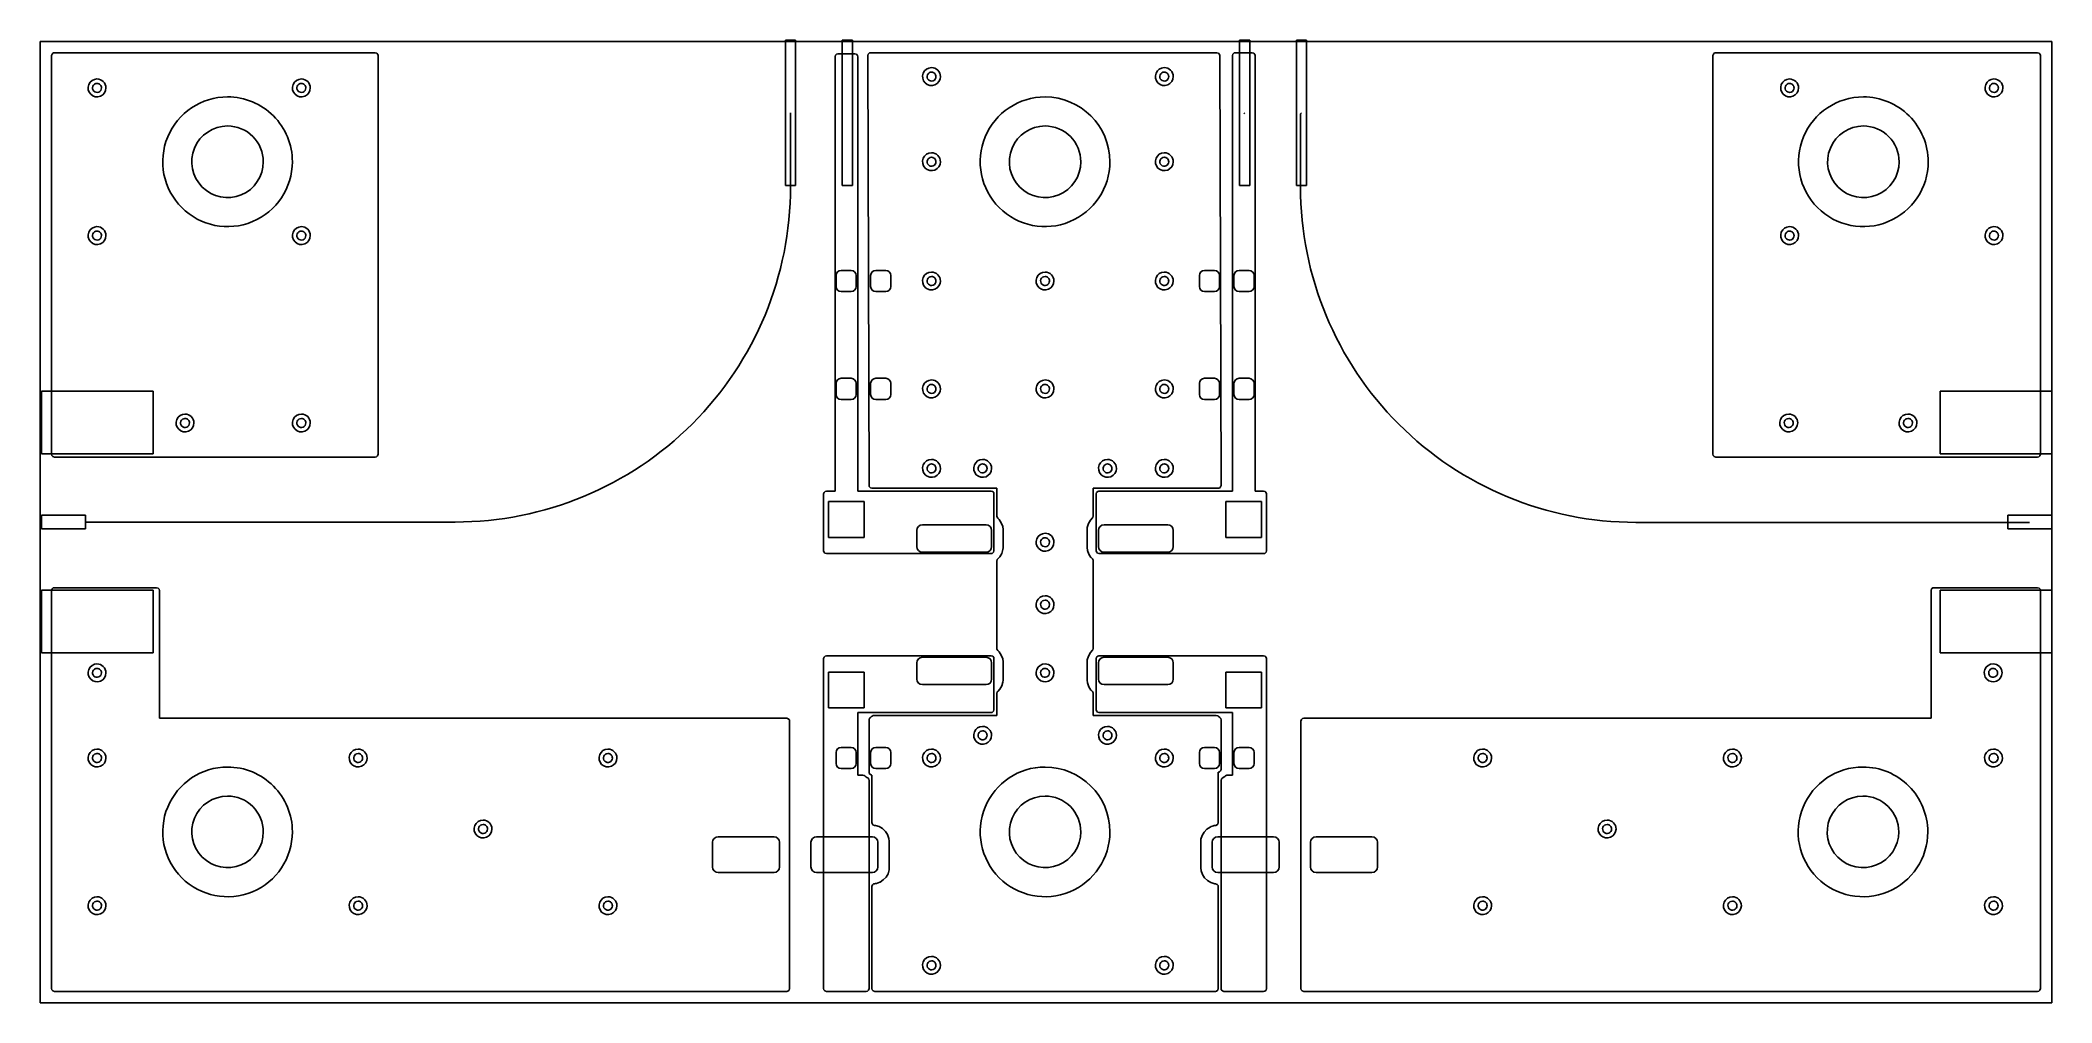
# Model space of a CAD drawing. Extents: x 0.2 to 90.2, y -61.5 to -18.5.
import ezdxf

# ---------------------------------------------------------------- set-up
doc = ezdxf.new("R2010")
doc.units = 0
doc.layers.get('0').update_dxf_attribs({"linetype": 'CONTINUOUS'})

msp = doc.modelspace()

# ---------------------------------------------------------------- linework, layer by layer
at = {"color": 7}
for p, q in [((0.2069, -61.509767), (0.2069, -18.509767)), ((0.2069, -18.509767), (90.2069, -18.509767)), ((90.2069, -18.509767), (90.2069, -61.509767)), ((40.0847, -19.684567), (40.0847, -19.684567)), ((50.4987, -19.684567), (50.4987, -19.684567)), ((2.7467, -20.192567), (2.7467, -20.192567)), ((2.7467, -20.392567), (2.7467, -20.392567)), ((11.8907, -20.192567), (11.8907, -20.192567)), ((11.8907, -20.392567), (11.8907, -20.392567)), ((40.0847, -19.884567), (40.0847, -19.884567)), ((50.4987, -19.884567), (50.4987, -19.884567)), ((78.475781, -20.192567), (78.475781, -20.192567)), ((78.475781, -20.392567), (78.475781, -20.392567)), ((87.619781, -20.192567), (87.619781, -20.192567)), ((87.619781, -20.392567), (87.619781, -20.392567)), ((8.5887, -20.994567), (8.5887, -20.994567)), ((45.1647, -20.994567), (45.1647, -20.994567)), ((81.777781, -20.994567), (81.777781, -20.994567)), ((8.5887, -22.294567), (8.5887, -22.294567)), ((33.7769, -21.709767), (33.7769, -25.009767)), ((45.1647, -22.294567), (45.1647, -22.294567)), ((54.0969, -21.709767), (54.0547, -21.751967)), ((56.6369, -21.709767), (56.5947, -21.751967)), ((56.5947, -21.751967), (56.5947, -25.023567)), ((81.777781, -22.294567), (81.777781, -22.294567)), ((40.0847, -23.494567), (40.0847, -23.494567)), ((40.0847, -23.694567), (40.0847, -23.694567)), ((50.4987, -23.494567), (50.4987, -23.494567)), ((50.4987, -23.694567), (50.4987, -23.694567)), ((2.7467, -26.796567), (2.7467, -26.796567)), ((2.7467, -26.996567), (2.7467, -26.996567)), ((11.8907, -26.796567), (11.8907, -26.796567)), ((11.8907, -26.996567), (11.8907, -26.996567)), ((78.475781, -26.796567), (78.475781, -26.796567)), ((78.475781, -26.996567), (78.475781, -26.996567)), ((87.619781, -26.796567), (87.619781, -26.796567)), ((87.619781, -26.996567), (87.619781, -26.996567)), ((40.0847, -28.828567), (40.0847, -28.828567)), ((40.0847, -29.028567), (40.0847, -29.028567)), ((45.1647, -28.828567), (45.1647, -28.828567)), ((45.1647, -29.028567), (45.1647, -29.028567)), ((50.4987, -28.828567), (50.4987, -28.828567)), ((50.4987, -29.028567), (50.4987, -29.028567)), ((40.0847, -33.654567), (40.0847, -33.654567)), ((40.0847, -33.854567), (40.0847, -33.854567)), ((45.1647, -33.654567), (45.1647, -33.654567)), ((45.1647, -33.854567), (45.1647, -33.854567)), ((50.4987, -33.654567), (50.4987, -33.654567)), ((50.4987, -33.854567), (50.4987, -33.854567)), ((6.6837, -35.178567), (6.6837, -35.178567)), ((6.6837, -35.378567), (6.6837, -35.378567)), ((11.8907, -35.178567), (11.8907, -35.178567)), ((11.8907, -35.378567), (11.8907, -35.378567)), ((78.4387, -35.178567), (78.4387, -35.178567)), ((78.4387, -35.378567), (78.4387, -35.378567)), ((83.7727, -35.178567), (83.7727, -35.178567)), ((83.7727, -35.378567), (83.7727, -35.378567)), ((40.0847, -37.210567), (40.0847, -37.210567)), ((40.0847, -37.410567), (40.0847, -37.410567)), ((42.3707, -37.210567), (42.3707, -37.210567)), ((42.3707, -37.410567), (42.3707, -37.410567)), ((47.9587, -37.210567), (47.9587, -37.210567)), ((47.9587, -37.410567), (47.9587, -37.410567)), ((50.4987, -37.210567), (50.4987, -37.210567)), ((50.4987, -37.410567), (50.4987, -37.410567)), ((18.7769, -40.009767), (2.2387, -40.009767)), ((71.5947, -40.023567), (89.2069, -40.023567)), ((45.1647, -40.512567), (45.1647, -40.512567)), ((45.1647, -40.712567), (45.1647, -40.712567)), ((45.1647, -43.306567), (45.1647, -43.306567)), ((45.1647, -43.506567), (45.1647, -43.506567)), ((2.7467, -46.354567), (2.7467, -46.354567)), ((2.7467, -46.554567), (2.7467, -46.554567)), ((45.1647, -46.354567), (45.1647, -46.354567)), ((45.1647, -46.554567), (45.1647, -46.554567)), ((87.5827, -46.354567), (87.5827, -46.354567)), ((87.5827, -46.554567), (87.5827, -46.554567)), ((42.3707, -49.148567), (42.3707, -49.148567)), ((42.3707, -49.348567), (42.3707, -49.348567)), ((47.9587, -49.148567), (47.9587, -49.148567)), ((47.9587, -49.348567), (47.9587, -49.348567)), ((2.7467, -50.164567), (2.7467, -50.164567)), ((2.7467, -50.364567), (2.7467, -50.364567)), ((14.4307, -50.164567), (14.4307, -50.164567)), ((14.4307, -50.364567), (14.4307, -50.364567)), ((25.6067, -50.164567), (25.6067, -50.164567)), ((25.6067, -50.364567), (25.6067, -50.364567)), ((40.0847, -50.164567), (40.0847, -50.164567)), ((40.0847, -50.364567), (40.0847, -50.364567)), ((50.4987, -50.164567), (50.4987, -50.164567)), ((50.4987, -50.364567), (50.4987, -50.364567)), ((64.741904, -50.164567), (64.741904, -50.164567)), ((64.741904, -50.364567), (64.741904, -50.364567)), ((75.917904, -50.164567), (75.917904, -50.164567)), ((75.917904, -50.364567), (75.917904, -50.364567)), ((87.601904, -50.164567), (87.601904, -50.164567)), ((87.601904, -50.364567), (87.601904, -50.364567)), ((8.5887, -50.966567), (8.5887, -50.966567)), ((45.1647, -50.966567), (45.1647, -50.966567)), ((81.759904, -50.966567), (81.759904, -50.966567)), ((8.5887, -52.266567), (8.5887, -52.266567)), ((45.1647, -52.266567), (45.1647, -52.266567)), ((81.759904, -52.266567), (81.759904, -52.266567)), ((20.0187, -53.339567), (20.0187, -53.339567)), ((20.0187, -53.539567), (20.0187, -53.539567)), ((70.3107, -53.339567), (70.3107, -53.339567)), ((70.3107, -53.539567), (70.3107, -53.539567)), ((2.7467, -56.768567), (2.7467, -56.768567)), ((2.7467, -56.968567), (2.7467, -56.968567)), ((14.4307, -56.768567), (14.4307, -56.768567)), ((14.4307, -56.968567), (14.4307, -56.968567)), ((25.6067, -56.768567), (25.6067, -56.768567)), ((25.6067, -56.968567), (25.6067, -56.968567)), ((64.741904, -56.768567), (64.741904, -56.768567)), ((64.741904, -56.968567), (64.741904, -56.968567)), ((75.917904, -56.768567), (75.917904, -56.768567)), ((75.917904, -56.968567), (75.917904, -56.968567)), ((87.601904, -56.768567), (87.601904, -56.768567)), ((87.601904, -56.968567), (87.601904, -56.968567)), ((40.0847, -59.435567), (40.0847, -59.435567)), ((40.0847, -59.635567), (40.0847, -59.635567)), ((50.4987, -59.435567), (50.4987, -59.435567)), ((50.4987, -59.635567), (50.4987, -59.635567)), ((0.2069, -61.509767), (90.2069, -61.509767))]:
    msp.add_line(p, q, dxfattribs=at)
at = {"color": 1}
for p, q in [((33.551901, -24.959766), (33.551901, -18.459768)), ((33.551901, -18.459768), (34.001899, -18.459768)), ((34.001899, -18.459768), (34.001899, -24.959766)), ((36.091901, -24.959766), (36.091901, -18.459768)), ((36.091901, -18.459768), (36.541899, -18.459768)), ((36.541899, -18.459768), (36.541899, -24.959766)), ((53.871901, -24.959766), (53.871901, -18.459768)), ((53.871901, -18.459768), (54.321899, -18.459768)), ((54.321899, -18.459768), (54.321899, -24.959766)), ((56.411901, -24.959766), (56.411901, -18.459768)), ((56.411901, -18.459768), (56.861899, -18.459768)), ((56.861899, -18.459768), (56.861899, -24.959766)), ((0.7149, -19.143767), (0.734902, -19.075646)), ((0.7149, -36.976567), (0.7149, -19.143767)), ((0.734902, -19.075646), (0.788558, -19.029153)), ((0.788558, -19.029153), (0.8409, -19.017767)), ((0.8409, -19.017767), (15.1937, -19.017767)), ((15.1937, -19.017767), (15.261821, -19.037769)), ((15.261821, -19.037769), (15.308314, -19.091425)), ((15.308314, -19.091425), (15.3197, -19.143767)), ((15.3197, -19.143767), (15.3197, -36.976567)), ((35.7667, -19.194567), (35.786702, -19.126446)), ((35.7667, -38.626567), (35.7667, -19.194567)), ((35.786702, -19.126446), (35.840358, -19.079953)), ((35.840358, -19.079953), (35.8927, -19.068567)), ((35.8927, -19.068567), (36.6567, -19.068567)), ((36.6567, -19.068567), (36.724821, -19.088569)), ((36.724821, -19.088569), (36.771314, -19.142225)), ((36.771314, -19.142225), (36.7827, -19.194567)), ((36.7827, -19.194567), (36.7827, -38.626567)), ((37.229449, -19.144166), (37.249235, -19.075982)), ((37.290303, -38.373966), (37.229449, -19.144166)), ((37.249235, -19.075982), (37.302743, -19.02932)), ((37.302743, -19.02932), (37.355448, -19.017767)), ((37.355448, -19.017767), (52.851447, -19.017767)), ((52.851447, -19.017767), (52.919568, -19.037769)), ((52.919568, -19.037769), (52.966061, -19.091425)), ((52.966061, -19.091425), (52.977446, -19.143368)), ((52.977446, -19.143368), (53.0383, -38.373168)), ((53.5467, -19.143767), (53.566702, -19.075646)), ((53.5467, -38.626567), (53.5467, -19.143767)), ((53.566702, -19.075646), (53.620358, -19.029153)), ((53.620358, -19.029153), (53.6727, -19.017767)), ((53.6727, -19.017767), (54.4367, -19.017767)), ((54.4367, -19.017767), (54.504821, -19.037769)), ((54.504821, -19.037769), (54.551314, -19.091425)), ((54.551314, -19.091425), (54.5627, -19.143767)), ((54.5627, -19.143767), (54.5627, -38.626567)), ((75.046781, -19.143767), (75.066783, -19.075646)), ((75.046781, -36.976567), (75.046781, -19.143767)), ((75.066783, -19.075646), (75.120439, -19.029153)), ((75.120439, -19.029153), (75.172781, -19.017767)), ((75.172781, -19.017767), (89.5729, -19.017767)), ((89.5729, -19.017767), (89.641021, -19.037769)), ((89.641021, -19.037769), (89.687514, -19.091425)), ((89.687514, -19.091425), (89.6989, -19.143767)), ((89.6989, -19.143767), (89.6989, -36.976567)), ((34.001899, -24.959766), (33.551901, -24.959766)), ((36.541899, -24.959766), (36.091901, -24.959766)), ((54.321899, -24.959766), (53.871901, -24.959766)), ((56.861899, -24.959766), (56.411901, -24.959766)), ((35.950596, -28.770694), (35.877601, -28.819468)), ((36.0367, -28.753567), (35.950596, -28.770694)), ((36.4867, -28.753567), (36.0367, -28.753567)), ((36.572804, -28.770694), (36.4867, -28.753567)), ((36.645799, -28.819468), (36.572804, -28.770694)), ((37.500596, -28.770694), (37.427601, -28.819468)), ((37.5867, -28.753567), (37.500596, -28.770694)), ((38.0367, -28.753567), (37.5867, -28.753567)), ((38.122804, -28.770694), (38.0367, -28.753567)), ((38.195799, -28.819468), (38.122804, -28.770694)), ((52.206596, -28.770694), (52.133601, -28.819468)), ((52.2927, -28.753567), (52.206596, -28.770694)), ((52.7427, -28.753567), (52.2927, -28.753567)), ((52.828804, -28.770694), (52.7427, -28.753567)), ((52.901799, -28.819468), (52.828804, -28.770694)), ((53.756596, -28.770694), (53.683601, -28.819468)), ((53.8427, -28.753567), (53.756596, -28.770694)), ((54.2927, -28.753567), (53.8427, -28.753567)), ((54.378804, -28.770694), (54.2927, -28.753567)), ((54.451799, -28.819468), (54.378804, -28.770694)), ((35.828827, -28.892463), (35.8117, -28.978567)), ((35.8117, -28.978567), (35.8117, -29.478567)), ((35.8117, -29.478567), (35.828827, -29.564671)), ((35.877601, -28.819468), (35.828827, -28.892463)), ((35.828827, -29.564671), (35.877601, -29.637666)), ((35.877601, -29.637666), (35.950596, -29.68644)), ((35.950596, -29.68644), (36.0367, -29.703567)), ((36.4867, -29.703567), (36.572804, -29.68644)), ((36.572804, -29.68644), (36.645799, -29.637666)), ((36.694573, -28.892463), (36.645799, -28.819468)), ((36.645799, -29.637666), (36.694573, -29.564671)), ((36.7117, -28.978567), (36.694573, -28.892463)), ((36.694573, -29.564671), (36.7117, -29.478567)), ((36.7117, -29.478567), (36.7117, -28.978567)), ((37.378827, -28.892463), (37.3617, -28.978567)), ((37.3617, -28.978567), (37.3617, -29.478567)), ((37.3617, -29.478567), (37.378827, -29.564671)), ((37.427601, -28.819468), (37.378827, -28.892463)), ((37.378827, -29.564671), (37.427601, -29.637666)), ((37.427601, -29.637666), (37.500596, -29.68644)), ((37.500596, -29.68644), (37.5867, -29.703567)), ((38.0367, -29.703567), (38.122804, -29.68644)), ((38.122804, -29.68644), (38.195799, -29.637666)), ((38.244573, -28.892463), (38.195799, -28.819468)), ((38.195799, -29.637666), (38.244573, -29.564671)), ((38.2617, -28.978567), (38.244573, -28.892463)), ((38.244573, -29.564671), (38.2617, -29.478567)), ((38.2617, -29.478567), (38.2617, -28.978567)), ((52.084827, -28.892463), (52.0677, -28.978567)), ((52.0677, -28.978567), (52.0677, -29.478567)), ((52.0677, -29.478567), (52.084827, -29.564671)), ((52.133601, -28.819468), (52.084827, -28.892463)), ((52.084827, -29.564671), (52.133601, -29.637666)), ((52.133601, -29.637666), (52.206596, -29.68644)), ((52.206596, -29.68644), (52.2927, -29.703567)), ((52.7427, -29.703567), (52.828804, -29.68644)), ((52.828804, -29.68644), (52.901799, -29.637666)), ((52.950573, -28.892463), (52.901799, -28.819468)), ((52.901799, -29.637666), (52.950573, -29.564671)), ((52.9677, -28.978567), (52.950573, -28.892463)), ((52.950573, -29.564671), (52.9677, -29.478567)), ((52.9677, -29.478567), (52.9677, -28.978567)), ((53.634827, -28.892463), (53.6177, -28.978567)), ((53.6177, -28.978567), (53.6177, -29.478567)), ((53.6177, -29.478567), (53.634827, -29.564671)), ((53.683601, -28.819468), (53.634827, -28.892463)), ((53.634827, -29.564671), (53.683601, -29.637666)), ((53.683601, -29.637666), (53.756596, -29.68644)), ((53.756596, -29.68644), (53.8427, -29.703567)), ((54.2927, -29.703567), (54.378804, -29.68644)), ((54.378804, -29.68644), (54.451799, -29.637666)), ((54.500573, -28.892463), (54.451799, -28.819468)), ((54.451799, -29.637666), (54.500573, -29.564671)), ((54.5177, -28.978567), (54.500573, -28.892463)), ((54.500573, -29.564671), (54.5177, -29.478567)), ((54.5177, -29.478567), (54.5177, -28.978567)), ((36.0367, -29.703567), (36.4867, -29.703567)), ((37.5867, -29.703567), (38.0367, -29.703567)), ((52.2927, -29.703567), (52.7427, -29.703567)), ((53.8427, -29.703567), (54.2927, -29.703567)), ((0.257501, -34.159768), (5.257499, -34.159768)), ((0.257501, -36.959766), (0.257501, -34.159768)), ((5.257499, -34.159768), (5.257499, -36.959766)), ((35.828827, -33.718463), (35.8117, -33.804567)), ((35.8117, -33.804567), (35.8117, -34.304567)), ((35.877601, -33.645468), (35.828827, -33.718463)), ((35.950596, -33.596694), (35.877601, -33.645468)), ((36.0367, -33.579567), (35.950596, -33.596694)), ((36.4867, -33.579567), (36.0367, -33.579567)), ((36.572804, -33.596694), (36.4867, -33.579567)), ((36.645799, -33.645468), (36.572804, -33.596694)), ((36.694573, -33.718463), (36.645799, -33.645468)), ((36.7117, -33.804567), (36.694573, -33.718463)), ((36.7117, -34.304567), (36.7117, -33.804567)), ((37.378827, -33.718463), (37.3617, -33.804567)), ((37.3617, -33.804567), (37.3617, -34.304567)), ((37.427601, -33.645468), (37.378827, -33.718463)), ((37.500596, -33.596694), (37.427601, -33.645468)), ((37.5867, -33.579567), (37.500596, -33.596694)), ((38.0367, -33.579567), (37.5867, -33.579567)), ((38.122804, -33.596694), (38.0367, -33.579567)), ((38.195799, -33.645468), (38.122804, -33.596694)), ((38.244573, -33.718463), (38.195799, -33.645468)), ((38.2617, -33.804567), (38.244573, -33.718463)), ((38.2617, -34.304567), (38.2617, -33.804567)), ((52.084827, -33.718463), (52.0677, -33.804567)), ((52.0677, -33.804567), (52.0677, -34.304567)), ((52.133601, -33.645468), (52.084827, -33.718463)), ((52.206596, -33.596694), (52.133601, -33.645468)), ((52.2927, -33.579567), (52.206596, -33.596694)), ((52.7427, -33.579567), (52.2927, -33.579567)), ((52.828804, -33.596694), (52.7427, -33.579567)), ((52.901799, -33.645468), (52.828804, -33.596694)), ((52.950573, -33.718463), (52.901799, -33.645468)), ((52.9677, -33.804567), (52.950573, -33.718463)), ((52.9677, -34.304567), (52.9677, -33.804567)), ((53.634827, -33.718463), (53.6177, -33.804567)), ((53.6177, -33.804567), (53.6177, -34.304567)), ((53.683601, -33.645468), (53.634827, -33.718463)), ((53.756596, -33.596694), (53.683601, -33.645468)), ((53.8427, -33.579567), (53.756596, -33.596694)), ((54.2927, -33.579567), (53.8427, -33.579567)), ((54.378804, -33.596694), (54.2927, -33.579567)), ((54.451799, -33.645468), (54.378804, -33.596694)), ((54.500573, -33.718463), (54.451799, -33.645468)), ((54.5177, -33.804567), (54.500573, -33.718463)), ((54.5177, -34.304567), (54.5177, -33.804567)), ((85.206901, -36.959766), (85.206901, -34.159768)), ((85.206901, -34.159768), (90.206899, -34.159768)), ((90.206899, -34.159768), (90.206899, -36.959766)), ((35.8117, -34.304567), (35.828827, -34.390671)), ((35.828827, -34.390671), (35.877601, -34.463666)), ((35.877601, -34.463666), (35.950596, -34.51244)), ((35.950596, -34.51244), (36.0367, -34.529567)), ((36.0367, -34.529567), (36.4867, -34.529567)), ((36.4867, -34.529567), (36.572804, -34.51244)), ((36.572804, -34.51244), (36.645799, -34.463666)), ((36.645799, -34.463666), (36.694573, -34.390671)), ((36.694573, -34.390671), (36.7117, -34.304567)), ((37.3617, -34.304567), (37.378827, -34.390671)), ((37.378827, -34.390671), (37.427601, -34.463666)), ((37.427601, -34.463666), (37.500596, -34.51244)), ((37.500596, -34.51244), (37.5867, -34.529567)), ((37.5867, -34.529567), (38.0367, -34.529567)), ((38.0367, -34.529567), (38.122804, -34.51244)), ((38.122804, -34.51244), (38.195799, -34.463666)), ((38.195799, -34.463666), (38.244573, -34.390671)), ((38.244573, -34.390671), (38.2617, -34.304567)), ((52.0677, -34.304567), (52.084827, -34.390671)), ((52.084827, -34.390671), (52.133601, -34.463666)), ((52.133601, -34.463666), (52.206596, -34.51244)), ((52.206596, -34.51244), (52.2927, -34.529567)), ((52.2927, -34.529567), (52.7427, -34.529567)), ((52.7427, -34.529567), (52.828804, -34.51244)), ((52.828804, -34.51244), (52.901799, -34.463666)), ((52.901799, -34.463666), (52.950573, -34.390671)), ((52.950573, -34.390671), (52.9677, -34.304567)), ((53.6177, -34.304567), (53.634827, -34.390671)), ((53.634827, -34.390671), (53.683601, -34.463666)), ((53.683601, -34.463666), (53.756596, -34.51244)), ((53.756596, -34.51244), (53.8427, -34.529567)), ((53.8427, -34.529567), (54.2927, -34.529567)), ((54.2927, -34.529567), (54.378804, -34.51244)), ((54.378804, -34.51244), (54.451799, -34.463666)), ((54.451799, -34.463666), (54.500573, -34.390671)), ((54.500573, -34.390671), (54.5177, -34.304567)), ((5.257499, -36.959766), (0.257501, -36.959766)), ((0.726286, -37.028909), (0.7149, -36.976567)), ((0.772779, -37.082565), (0.726286, -37.028909)), ((0.8409, -37.102567), (0.772779, -37.082565)), ((15.1937, -37.102567), (0.8409, -37.102567)), ((15.246042, -37.091181), (15.1937, -37.102567)), ((15.299698, -37.044688), (15.246042, -37.091181)), ((15.3197, -36.976567), (15.299698, -37.044688)), ((75.058167, -37.028909), (75.046781, -36.976567)), ((75.10466, -37.082565), (75.058167, -37.028909)), ((75.172781, -37.102567), (75.10466, -37.082565)), ((89.5729, -37.102567), (75.172781, -37.102567)), ((90.206899, -36.959766), (85.206901, -36.959766)), ((89.625242, -37.091181), (89.5729, -37.102567)), ((89.678898, -37.044688), (89.625242, -37.091181)), ((89.6989, -36.976567), (89.678898, -37.044688)), ((35.2587, -38.752567), (35.278702, -38.684446)), ((35.278702, -38.684446), (35.332358, -38.637953)), ((35.332358, -38.637953), (35.3847, -38.626567)), ((35.3847, -38.626567), (35.7667, -38.626567)), ((36.7827, -38.626567), (42.7527, -38.626567)), ((37.301688, -38.425909), (37.290303, -38.373966)), ((37.348181, -38.479565), (37.301688, -38.425909)), ((37.416302, -38.499567), (37.348181, -38.479565)), ((43.0057, -38.499567), (37.416302, -38.499567)), ((42.7527, -38.626567), (42.820821, -38.646569)), ((42.820821, -38.646569), (42.867314, -38.700225)), ((43.0057, -39.737462), (43.0057, -38.499567)), ((52.912301, -38.499567), (47.3237, -38.499567)), ((47.3237, -38.499567), (47.3237, -39.735341)), ((47.4507, -38.752567), (47.470702, -38.684446)), ((47.470702, -38.684446), (47.524358, -38.637953)), ((47.524358, -38.637953), (47.5767, -38.626567)), ((47.5767, -38.626567), (53.5467, -38.626567)), ((52.965006, -38.488014), (52.912301, -38.499567)), ((53.018514, -38.441352), (52.965006, -38.488014)), ((53.0383, -38.373168), (53.018514, -38.441352)), ((54.5627, -38.626567), (54.9447, -38.626567)), ((54.9447, -38.626567), (55.012821, -38.646569)), ((55.012821, -38.646569), (55.059314, -38.700225)), ((35.2587, -41.294567), (35.2587, -38.752567)), ((35.474701, -39.096568), (37.074699, -39.096568)), ((35.474701, -40.696566), (35.474701, -39.096568)), ((37.074699, -39.096568), (37.074699, -40.696566)), ((42.867314, -38.700225), (42.8787, -38.752567)), ((42.8787, -38.752567), (42.8787, -41.294567)), ((47.4507, -41.294567), (47.4507, -38.752567)), ((53.254701, -40.696566), (53.254701, -39.096568)), ((53.254701, -39.096568), (54.854699, -39.096568)), ((54.854699, -39.096568), (54.854699, -40.696566)), ((55.059314, -38.700225), (55.0707, -38.752567)), ((55.0707, -38.752567), (55.0707, -41.294567)), ((0.257501, -39.704768), (2.227499, -39.704768)), ((0.257501, -40.314766), (0.257501, -39.704768)), ((2.227499, -40.314766), (0.257501, -40.314766)), ((2.227499, -39.704768), (2.227499, -40.314766)), ((39.44473, -40.285896), (39.4257, -40.381567)), ((39.4257, -40.381567), (39.4257, -41.106566)), ((39.498923, -40.20479), (39.44473, -40.285896)), ((39.580029, -40.150597), (39.498923, -40.20479)), ((39.6757, -40.131567), (39.580029, -40.150597)), ((42.5257, -40.131568), (39.6757, -40.131567)), ((42.621371, -40.150598), (42.5257, -40.131568)), ((42.702477, -40.204791), (42.621371, -40.150598)), ((42.75667, -40.285897), (42.702477, -40.204791)), ((42.7757, -40.381568), (42.75667, -40.285897)), ((42.7757, -41.106567), (42.7757, -40.381568)), ((43.009349, -39.767566), (43.0057, -39.737462)), ((43.045047, -39.828935), (43.009349, -39.767566)), ((43.111431, -39.891821), (43.045047, -39.828935)), ((43.208387, -40.039704), (43.111431, -39.891821)), ((43.268722, -40.205925), (43.208387, -40.039704)), ((43.2842, -40.338682), (43.268722, -40.205925)), ((43.2842, -41.162589), (43.2842, -40.338682)), ((47.052267, -40.246363), (47.0452, -40.325545)), ((47.0452, -40.325545), (47.0452, -41.149452)), ((47.103525, -40.077122), (47.052267, -40.246363)), ((47.192342, -39.924212), (47.103525, -40.077122)), ((47.197377, -39.918897), (47.192342, -39.924212)), ((47.19738, -39.918893), (47.197377, -39.918897)), ((47.289173, -39.821993), (47.19738, -39.918893)), ((47.303698, -39.803462), (47.289173, -39.821993)), ((47.3237, -39.735341), (47.303698, -39.803462)), ((47.57273, -40.285896), (47.5537, -40.381567)), ((47.5537, -40.381567), (47.5537, -41.106566)), ((47.626923, -40.20479), (47.57273, -40.285896)), ((47.708029, -40.150597), (47.626923, -40.20479)), ((47.8037, -40.131567), (47.708029, -40.150597)), ((50.6537, -40.131568), (47.8037, -40.131567)), ((50.749371, -40.150598), (50.6537, -40.131568)), ((50.830477, -40.204791), (50.749371, -40.150598)), ((50.88467, -40.285897), (50.830477, -40.204791)), ((50.9037, -40.381568), (50.88467, -40.285897)), ((50.9037, -41.106567), (50.9037, -40.381568)), ((88.236901, -40.314766), (88.236901, -39.704768)), ((88.236901, -39.704768), (90.206899, -39.704768)), ((90.206899, -40.314766), (88.236901, -40.314766)), ((90.206899, -39.704768), (90.206899, -40.314766)), ((35.270086, -41.346909), (35.2587, -41.294567)), ((35.316579, -41.400565), (35.270086, -41.346909)), ((37.074699, -40.696566), (35.474701, -40.696566)), ((39.4257, -41.106566), (39.44473, -41.202237)), ((39.44473, -41.202237), (39.498923, -41.283343)), ((39.498923, -41.283343), (39.580029, -41.337536)), ((39.580029, -41.337536), (39.6757, -41.356566)), ((39.6757, -41.356566), (42.5257, -41.356567)), ((42.5257, -41.356567), (42.621371, -41.337537)), ((42.621371, -41.337537), (42.702477, -41.283344)), ((42.702477, -41.283344), (42.75667, -41.202238)), ((42.75667, -41.202238), (42.7757, -41.106567)), ((42.858698, -41.362688), (42.805042, -41.409181)), ((42.8787, -41.294567), (42.858698, -41.362688)), ((43.225875, -41.411012), (43.277133, -41.241771)), ((43.277133, -41.241771), (43.2842, -41.162589)), ((47.0452, -41.149452), (47.060678, -41.282209)), ((47.060678, -41.282209), (47.121013, -41.44843)), ((47.462086, -41.346909), (47.4507, -41.294567)), ((47.508579, -41.400565), (47.462086, -41.346909)), ((47.5537, -41.106566), (47.57273, -41.202237)), ((47.57273, -41.202237), (47.626923, -41.283343)), ((47.626923, -41.283343), (47.708029, -41.337536)), ((47.708029, -41.337536), (47.8037, -41.356566)), ((47.8037, -41.356566), (50.6537, -41.356567)), ((50.6537, -41.356567), (50.749371, -41.337537)), ((50.749371, -41.337537), (50.830477, -41.283344)), ((50.830477, -41.283344), (50.88467, -41.202238)), ((50.88467, -41.202238), (50.9037, -41.106567)), ((54.854699, -40.696566), (53.254701, -40.696566)), ((55.050698, -41.362688), (54.997042, -41.409181)), ((55.0707, -41.294567), (55.050698, -41.362688)), ((35.3847, -41.420567), (35.316579, -41.400565)), ((42.7527, -41.420567), (35.3847, -41.420567)), ((42.805042, -41.409181), (42.7527, -41.420567)), ((43.0057, -41.752791), (43.025702, -41.68467)), ((43.0057, -45.662462), (43.0057, -41.752791)), ((43.025702, -41.68467), (43.040227, -41.666138)), ((43.040227, -41.666138), (43.046801, -41.659199)), ((43.046801, -41.659199), (43.137057, -41.563922)), ((43.137057, -41.563922), (43.225875, -41.411012)), ((47.121013, -41.44843), (47.217969, -41.596313)), ((47.217969, -41.596313), (47.223281, -41.601345)), ((47.223281, -41.601345), (47.284353, -41.659199)), ((47.284353, -41.659199), (47.320051, -41.720568)), ((47.320051, -41.720568), (47.3237, -41.750672)), ((47.3237, -41.750672), (47.3237, -45.660341)), ((47.5767, -41.420567), (47.508579, -41.400565)), ((54.9447, -41.420567), (47.5767, -41.420567)), ((54.997042, -41.409181), (54.9447, -41.420567)), ((0.257501, -43.059768), (5.257499, -43.059768)), ((0.257501, -45.859766), (0.257501, -43.059768)), ((0.7149, -43.070567), (0.734902, -43.002446)), ((0.7149, -60.875767), (0.7149, -43.070567)), ((0.734902, -43.002446), (0.788558, -42.955953)), ((0.788558, -42.955953), (0.8409, -42.944567)), ((0.8409, -42.944567), (5.4147, -42.944567)), ((5.257499, -43.059768), (5.257499, -45.859766)), ((5.4147, -42.944567), (5.482821, -42.964569)), ((5.482821, -42.964569), (5.529314, -43.018225)), ((5.529314, -43.018225), (5.5407, -43.070567)), ((5.5407, -43.070567), (5.5407, -48.786567)), ((84.807904, -43.070567), (84.827906, -43.002446)), ((84.807904, -48.786567), (84.807904, -43.070567)), ((84.827906, -43.002446), (84.881562, -42.955953)), ((84.881562, -42.955953), (84.933904, -42.944567)), ((84.933904, -42.944567), (89.5729, -42.944567)), ((85.206901, -45.859766), (85.206901, -43.059768)), ((85.206901, -43.059768), (90.206899, -43.059768)), ((89.5729, -42.944567), (89.641021, -42.964569)), ((89.641021, -42.964569), (89.687514, -43.018225)), ((89.687514, -43.018225), (89.6989, -43.070567)), ((89.6989, -43.070567), (89.6989, -60.875767)), ((90.206899, -43.059768), (90.206899, -45.859766)), ((5.257499, -45.859766), (0.257501, -45.859766)), ((43.009349, -45.692566), (43.0057, -45.662462)), ((43.045047, -45.753935), (43.009349, -45.692566)), ((43.111431, -45.816821), (43.045047, -45.753935)), ((43.208387, -45.964704), (43.111431, -45.816821)), ((47.192342, -45.849212), (47.103525, -46.002122)), ((47.197377, -45.843897), (47.192342, -45.849212)), ((47.19738, -45.843893), (47.197377, -45.843897)), ((47.289173, -45.746993), (47.19738, -45.843893)), ((47.303698, -45.728462), (47.289173, -45.746993)), ((47.3237, -45.660341), (47.303698, -45.728462)), ((90.206899, -45.859766), (85.206901, -45.859766)), ((35.2587, -46.118567), (35.278702, -46.050446)), ((35.2587, -60.875767), (35.2587, -46.118567)), ((35.278702, -46.050446), (35.332358, -46.003953)), ((35.332358, -46.003953), (35.3847, -45.992567)), ((35.3847, -45.992567), (42.7527, -45.992567)), ((35.474701, -46.716568), (37.074699, -46.716568)), ((35.474701, -48.316566), (35.474701, -46.716568)), ((37.074699, -46.716568), (37.074699, -48.316566)), ((39.44473, -46.210896), (39.4257, -46.306567)), ((39.4257, -46.306567), (39.4257, -47.031566)), ((39.498923, -46.12979), (39.44473, -46.210896)), ((39.580029, -46.075597), (39.498923, -46.12979)), ((39.6757, -46.056567), (39.580029, -46.075597)), ((42.5257, -46.056568), (39.6757, -46.056567)), ((42.621371, -46.075598), (42.5257, -46.056568)), ((42.702477, -46.129791), (42.621371, -46.075598)), ((42.75667, -46.210897), (42.702477, -46.129791)), ((42.7527, -45.992567), (42.820821, -46.012569)), ((42.7757, -46.306568), (42.75667, -46.210897)), ((42.7757, -47.031567), (42.7757, -46.306568)), ((42.820821, -46.012569), (42.867314, -46.066225)), ((42.867314, -46.066225), (42.8787, -46.118567)), ((42.8787, -46.118567), (42.8787, -48.406567)), ((43.268722, -46.130925), (43.208387, -45.964704)), ((43.2842, -46.263682), (43.268722, -46.130925)), ((43.2842, -47.087589), (43.2842, -46.263682)), ((47.052267, -46.171363), (47.0452, -46.250545)), ((47.0452, -46.250545), (47.0452, -47.074452)), ((47.103525, -46.002122), (47.052267, -46.171363)), ((47.4507, -46.118567), (47.470702, -46.050446)), ((47.4507, -48.406567), (47.4507, -46.118567)), ((47.470702, -46.050446), (47.524358, -46.003953)), ((47.524358, -46.003953), (47.5767, -45.992567)), ((47.57273, -46.210896), (47.5537, -46.306567)), ((47.5537, -46.306567), (47.5537, -47.031566)), ((47.626923, -46.12979), (47.57273, -46.210896)), ((47.5767, -45.992567), (54.9447, -45.992567)), ((47.708029, -46.075597), (47.626923, -46.12979)), ((47.8037, -46.056567), (47.708029, -46.075597)), ((50.6537, -46.056568), (47.8037, -46.056567)), ((50.749371, -46.075598), (50.6537, -46.056568)), ((50.830477, -46.129791), (50.749371, -46.075598)), ((50.88467, -46.210897), (50.830477, -46.129791)), ((50.9037, -46.306568), (50.88467, -46.210897)), ((50.9037, -47.031567), (50.9037, -46.306568)), ((53.254701, -48.316566), (53.254701, -46.716568)), ((53.254701, -46.716568), (54.854699, -46.716568)), ((54.854699, -46.716568), (54.854699, -48.316566)), ((54.9447, -45.992567), (55.012821, -46.012569)), ((55.012821, -46.012569), (55.059314, -46.066225)), ((55.059314, -46.066225), (55.0707, -46.118567)), ((55.0707, -46.118567), (55.0707, -60.875767)), ((39.4257, -47.031566), (39.44473, -47.127237)), ((39.44473, -47.127237), (39.498923, -47.208343)), ((39.498923, -47.208343), (39.580029, -47.262536)), ((39.580029, -47.262536), (39.6757, -47.281566)), ((39.6757, -47.281566), (42.5257, -47.281567)), ((42.5257, -47.281567), (42.621371, -47.262537)), ((42.621371, -47.262537), (42.702477, -47.208344)), ((42.702477, -47.208344), (42.75667, -47.127238)), ((42.75667, -47.127238), (42.7757, -47.031567)), ((43.0057, -47.677791), (43.025702, -47.60967)), ((43.0057, -48.659567), (43.0057, -47.677791)), ((43.025702, -47.60967), (43.040227, -47.591138)), ((43.040227, -47.591138), (43.046801, -47.584199)), ((43.046801, -47.584199), (43.137057, -47.488922)), ((43.137057, -47.488922), (43.225875, -47.336012)), ((43.225875, -47.336012), (43.277133, -47.166771)), ((43.277133, -47.166771), (43.2842, -47.087589)), ((47.0452, -47.074452), (47.060678, -47.207209)), ((47.060678, -47.207209), (47.121013, -47.37343)), ((47.121013, -47.37343), (47.217969, -47.521313)), ((47.217969, -47.521313), (47.223281, -47.526345)), ((47.223281, -47.526345), (47.284353, -47.584199)), ((47.284353, -47.584199), (47.320051, -47.645568)), ((47.320051, -47.645568), (47.3237, -47.675672)), ((47.3237, -47.675672), (47.3237, -48.659567)), ((47.5537, -47.031566), (47.57273, -47.127237)), ((47.57273, -47.127237), (47.626923, -47.208343)), ((47.626923, -47.208343), (47.708029, -47.262536)), ((47.708029, -47.262536), (47.8037, -47.281566)), ((47.8037, -47.281566), (50.6537, -47.281567)), ((50.6537, -47.281567), (50.749371, -47.262537)), ((50.749371, -47.262537), (50.830477, -47.208344)), ((50.830477, -47.208344), (50.88467, -47.127238)), ((50.88467, -47.127238), (50.9037, -47.031567)), ((37.074699, -48.316566), (35.474701, -48.316566)), ((42.7527, -48.532567), (36.7827, -48.532567)), ((36.7827, -48.532567), (36.7827, -51.326567)), ((42.805042, -48.521181), (42.7527, -48.532567)), ((42.858698, -48.474688), (42.805042, -48.521181)), ((42.8787, -48.406567), (42.858698, -48.474688)), ((47.462086, -48.458909), (47.4507, -48.406567)), ((47.508579, -48.512565), (47.462086, -48.458909)), ((47.5767, -48.532567), (47.508579, -48.512565)), ((53.5467, -48.532567), (47.5767, -48.532567)), ((54.854699, -48.316566), (53.254701, -48.316566)), ((53.5467, -51.326567), (53.5467, -48.532567)), ((5.5407, -48.786567), (33.6087, -48.786567)), ((33.6087, -48.786567), (33.676821, -48.806569)), ((33.676821, -48.806569), (33.723314, -48.860225)), ((33.723314, -48.860225), (33.7347, -48.912567)), ((33.7347, -48.912567), (33.7347, -60.875767)), ((37.2907, -48.850739), (37.310702, -48.782618)), ((37.2907, -51.200567), (37.2907, -48.850739)), ((37.310702, -48.782618), (37.348579, -48.744741)), ((37.348579, -48.744741), (37.403391, -48.709516)), ((37.403391, -48.709516), (37.403394, -48.709514)), ((37.403394, -48.709514), (37.410971, -48.704644)), ((37.410971, -48.704644), (37.416871, -48.697835)), ((37.416871, -48.697835), (37.423682, -48.691933)), ((37.423682, -48.691933), (37.425817, -48.694397)), ((37.425817, -48.694397), (37.472086, -48.664668)), ((37.472086, -48.664668), (37.507573, -48.659567)), ((37.507573, -48.659567), (43.0057, -48.659567)), ((47.3237, -48.659567), (52.827393, -48.659567)), ((52.827393, -48.659567), (52.895514, -48.679569)), ((52.895514, -48.679569), (52.909905, -48.690342)), ((52.909905, -48.690342), (52.977081, -48.748551)), ((52.977081, -48.748551), (52.98201, -48.750802)), ((52.98201, -48.750802), (53.027314, -48.803087)), ((53.027314, -48.803087), (53.0387, -48.855428)), ((53.0387, -48.855428), (53.0387, -51.073567)), ((56.613904, -48.912567), (56.633906, -48.844446)), ((56.613904, -60.875767), (56.613904, -48.912567)), ((56.633906, -48.844446), (56.687562, -48.797953)), ((56.687562, -48.797953), (56.739904, -48.786567)), ((56.739904, -48.786567), (84.807904, -48.786567)), ((35.828827, -50.228463), (35.8117, -50.314567)), ((35.8117, -50.314567), (35.8117, -50.814567)), ((35.877601, -50.155468), (35.828827, -50.228463)), ((35.950596, -50.106694), (35.877601, -50.155468)), ((36.0367, -50.089567), (35.950596, -50.106694)), ((36.4867, -50.089567), (36.0367, -50.089567)), ((36.572804, -50.106694), (36.4867, -50.089567)), ((36.645799, -50.155468), (36.572804, -50.106694)), ((36.694573, -50.228463), (36.645799, -50.155468)), ((36.7117, -50.314567), (36.694573, -50.228463)), ((36.7117, -50.814567), (36.7117, -50.314567)), ((37.378827, -50.228463), (37.3617, -50.314567)), ((37.3617, -50.314567), (37.3617, -50.814567)), ((37.427601, -50.155468), (37.378827, -50.228463)), ((37.500596, -50.106694), (37.427601, -50.155468)), ((37.5867, -50.089567), (37.500596, -50.106694)), ((38.0367, -50.089567), (37.5867, -50.089567)), ((38.122804, -50.106694), (38.0367, -50.089567)), ((38.195799, -50.155468), (38.122804, -50.106694)), ((38.244573, -50.228463), (38.195799, -50.155468)), ((38.2617, -50.314567), (38.244573, -50.228463)), ((38.2617, -50.814567), (38.2617, -50.314567)), ((52.084827, -50.228463), (52.0677, -50.314567)), ((52.0677, -50.314567), (52.0677, -50.814567)), ((52.133601, -50.155468), (52.084827, -50.228463)), ((52.206596, -50.106694), (52.133601, -50.155468)), ((52.2927, -50.089567), (52.206596, -50.106694)), ((52.7427, -50.089567), (52.2927, -50.089567)), ((52.828804, -50.106694), (52.7427, -50.089567)), ((52.901799, -50.155468), (52.828804, -50.106694)), ((52.950573, -50.228463), (52.901799, -50.155468)), ((52.9677, -50.314567), (52.950573, -50.228463)), ((52.9677, -50.814567), (52.9677, -50.314567)), ((53.634827, -50.228463), (53.6177, -50.314567)), ((53.6177, -50.314567), (53.6177, -50.814567)), ((53.683601, -50.155468), (53.634827, -50.228463)), ((53.756596, -50.106694), (53.683601, -50.155468)), ((53.8427, -50.089567), (53.756596, -50.106694)), ((54.2927, -50.089567), (53.8427, -50.089567)), ((54.378804, -50.106694), (54.2927, -50.089567)), ((54.451799, -50.155468), (54.378804, -50.106694)), ((54.500573, -50.228463), (54.451799, -50.155468)), ((54.5177, -50.314567), (54.500573, -50.228463)), ((54.5177, -50.814567), (54.5177, -50.314567)), ((35.8117, -50.814567), (35.828827, -50.900671)), ((35.828827, -50.900671), (35.877601, -50.973666)), ((35.877601, -50.973666), (35.950596, -51.02244)), ((35.950596, -51.02244), (36.0367, -51.039567)), ((36.0367, -51.039567), (36.4867, -51.039567)), ((36.4867, -51.039567), (36.572804, -51.02244)), ((36.572804, -51.02244), (36.645799, -50.973666)), ((36.645799, -50.973666), (36.694573, -50.900671)), ((36.694573, -50.900671), (36.7117, -50.814567)), ((37.302086, -51.252909), (37.2907, -51.200567)), ((37.348579, -51.306565), (37.302086, -51.252909)), ((37.3617, -50.814567), (37.378827, -50.900671)), ((37.378827, -50.900671), (37.427601, -50.973666)), ((37.427601, -50.973666), (37.500596, -51.02244)), ((37.500596, -51.02244), (37.5867, -51.039567)), ((37.5867, -51.039567), (38.0367, -51.039567)), ((38.0367, -51.039567), (38.122804, -51.02244)), ((38.122804, -51.02244), (38.195799, -50.973666)), ((38.195799, -50.973666), (38.244573, -50.900671)), ((38.244573, -50.900671), (38.2617, -50.814567)), ((52.0677, -50.814567), (52.084827, -50.900671)), ((52.084827, -50.900671), (52.133601, -50.973666)), ((52.133601, -50.973666), (52.206596, -51.02244)), ((52.206596, -51.02244), (52.2927, -51.039567)), ((52.2927, -51.039567), (52.7427, -51.039567)), ((52.7427, -51.039567), (52.828804, -51.02244)), ((52.828804, -51.02244), (52.901799, -50.973666)), ((52.901799, -50.973666), (52.950573, -50.900671)), ((52.929816, -51.199567), (52.9117, -51.199567)), ((52.9117, -51.199567), (52.9117, -53.454456)), ((52.947198, -51.194463), (52.929816, -51.199567)), ((52.965042, -51.188181), (52.946536, -51.192207)), ((52.946536, -51.192207), (52.947198, -51.194463)), ((52.950573, -50.900671), (52.9677, -50.814567)), ((53.018698, -51.141688), (52.965042, -51.188181)), ((53.0387, -51.073567), (53.018698, -51.141688)), ((53.6177, -50.814567), (53.634827, -50.900671)), ((53.634827, -50.900671), (53.683601, -50.973666)), ((53.683601, -50.973666), (53.756596, -51.02244)), ((53.756596, -51.02244), (53.8427, -51.039567)), ((53.8427, -51.039567), (54.2927, -51.039567)), ((54.2927, -51.039567), (54.378804, -51.02244)), ((54.378804, -51.02244), (54.451799, -50.973666)), ((54.451799, -50.973666), (54.500573, -50.900671)), ((54.500573, -50.900671), (54.5177, -50.814567)), ((36.7827, -51.326567), (37.010362, -51.326567)), ((37.010362, -51.326567), (37.078483, -51.346569)), ((37.078483, -51.346569), (37.097015, -51.361094)), ((37.097015, -51.361094), (37.144321, -51.405907)), ((37.144321, -51.405907), (37.184306, -51.429132)), ((37.184306, -51.429132), (37.227986, -51.454504)), ((37.227986, -51.454504), (37.276844, -51.506015)), ((37.276844, -51.506015), (37.2907, -51.563458)), ((37.2907, -51.563458), (37.2907, -60.875767)), ((37.391876, -51.319278), (37.348579, -51.306565)), ((37.390917, -51.323688), (37.391876, -51.319278)), ((37.404153, -51.326567), (37.390917, -51.323688)), ((37.4177, -51.326567), (37.404153, -51.326567)), ((37.4177, -53.451939), (37.4177, -51.326567)), ((53.0387, -51.565688), (53.058702, -51.497567)), ((53.0387, -60.875767), (53.0387, -51.565688)), ((53.058702, -51.497567), (53.095615, -51.460316)), ((53.095615, -51.460316), (53.210286, -51.385134)), ((53.210286, -51.385134), (53.210287, -51.385133)), ((53.210287, -51.385133), (53.216411, -51.381118)), ((53.216411, -51.381118), (53.230814, -51.365914)), ((53.230814, -51.365914), (53.292183, -51.330216)), ((53.292183, -51.330216), (53.322286, -51.326567)), ((53.322286, -51.326567), (53.5467, -51.326567)), ((37.424887, -53.493886), (37.4177, -53.451939)), ((37.466427, -53.551462), (37.424887, -53.493886)), ((37.532499, -53.57744), (37.466427, -53.551462)), ((37.556583, -53.579589), (37.532499, -53.57744)), ((37.567463, -53.58056), (37.556583, -53.579589)), ((37.567464, -53.58056), (37.567463, -53.58056)), ((37.573904, -53.581135), (37.567464, -53.58056)), ((37.743145, -53.632393), (37.573904, -53.581135)), ((37.896055, -53.72121), (37.743145, -53.632393)), ((38.024431, -53.842821), (37.896055, -53.72121)), ((38.121387, -53.990704), (38.024431, -53.842821)), ((38.181722, -54.156925), (38.121387, -53.990704)), ((52.279342, -53.875212), (52.190525, -54.028122)), ((52.400953, -53.746836), (52.279342, -53.875212)), ((52.548836, -53.64988), (52.400953, -53.746836)), ((52.602858, -53.630271), (52.548836, -53.64988)), ((52.708177, -53.592042), (52.602858, -53.630271)), ((52.708179, -53.592041), (52.708177, -53.592042)), ((52.715057, -53.589545), (52.708179, -53.592041)), ((52.722328, -53.588697), (52.715057, -53.589545)), ((52.722329, -53.588697), (52.722328, -53.588697)), ((52.74766, -53.585744), (52.722329, -53.588697)), ((52.800293, -53.579607), (52.74766, -53.585744)), ((52.838042, -53.56907), (52.800293, -53.579607)), ((52.891698, -53.522577), (52.838042, -53.56907)), ((52.9117, -53.454456), (52.891698, -53.522577)), ((30.30773, -54.236896), (30.2887, -54.332567)), ((30.2887, -54.332567), (30.2887, -55.432566)), ((30.361923, -54.15579), (30.30773, -54.236896)), ((30.443029, -54.101597), (30.361923, -54.15579)), ((30.5387, -54.082567), (30.443029, -54.101597)), ((33.0387, -54.082568), (30.5387, -54.082567)), ((33.134371, -54.101598), (33.0387, -54.082568)), ((33.215477, -54.155791), (33.134371, -54.101598)), ((33.26967, -54.236897), (33.215477, -54.155791)), ((33.2887, -54.332568), (33.26967, -54.236897)), ((33.2887, -55.432567), (33.2887, -54.332568)), ((34.70773, -54.236896), (34.6887, -54.332567)), ((34.6887, -54.332567), (34.6887, -55.432566)), ((34.761923, -54.15579), (34.70773, -54.236896)), ((34.843029, -54.101597), (34.761923, -54.15579)), ((34.9387, -54.082567), (34.843029, -54.101597)), ((37.4387, -54.082568), (34.9387, -54.082567)), ((37.534371, -54.101598), (37.4387, -54.082568)), ((37.615477, -54.155791), (37.534371, -54.101598)), ((37.66967, -54.236897), (37.615477, -54.155791)), ((37.6887, -54.332568), (37.66967, -54.236897)), ((37.6887, -55.432567), (37.6887, -54.332568)), ((38.1972, -54.289682), (38.181722, -54.156925)), ((38.1972, -55.488589), (38.1972, -54.289682)), ((52.139267, -54.197363), (52.1322, -54.276545)), ((52.1322, -54.276545), (52.1322, -55.475453)), ((52.190525, -54.028122), (52.139267, -54.197363)), ((52.65973, -54.236896), (52.6407, -54.332567)), ((52.6407, -54.332567), (52.6407, -55.432567)), ((52.713923, -54.15579), (52.65973, -54.236896)), ((52.795029, -54.101597), (52.713923, -54.15579)), ((52.8907, -54.082567), (52.795029, -54.101597)), ((55.3907, -54.082567), (52.8907, -54.082567)), ((55.486371, -54.101597), (55.3907, -54.082567)), ((55.567477, -54.15579), (55.486371, -54.101597)), ((55.62167, -54.236896), (55.567477, -54.15579)), ((55.6407, -54.332567), (55.62167, -54.236896)), ((55.6407, -55.432567), (55.6407, -54.332567)), ((57.05973, -54.236896), (57.0407, -54.332567)), ((57.0407, -54.332567), (57.0407, -55.432567)), ((57.113923, -54.15579), (57.05973, -54.236896)), ((57.195029, -54.101597), (57.113923, -54.15579)), ((57.2907, -54.082567), (57.195029, -54.101597)), ((59.7907, -54.082567), (57.2907, -54.082567)), ((59.886371, -54.101597), (59.7907, -54.082567)), ((59.967477, -54.15579), (59.886371, -54.101597)), ((60.02167, -54.236896), (59.967477, -54.15579)), ((60.0407, -54.332567), (60.02167, -54.236896)), ((60.0407, -55.432567), (60.0407, -54.332567)), ((30.2887, -55.432566), (30.30773, -55.528237)), ((30.30773, -55.528237), (30.361923, -55.609343)), ((30.361923, -55.609343), (30.443029, -55.663536)), ((30.443029, -55.663536), (30.5387, -55.682566)), ((30.5387, -55.682566), (33.0387, -55.682567)), ((33.0387, -55.682567), (33.134371, -55.663537)), ((33.134371, -55.663537), (33.215477, -55.609344)), ((33.215477, -55.609344), (33.26967, -55.528238)), ((33.26967, -55.528238), (33.2887, -55.432567)), ((34.6887, -55.432566), (34.70773, -55.528237)), ((34.70773, -55.528237), (34.761923, -55.609343)), ((34.761923, -55.609343), (34.843029, -55.663536)), ((34.843029, -55.663536), (34.9387, -55.682566)), ((34.9387, -55.682566), (37.4387, -55.682567)), ((37.4387, -55.682567), (37.534371, -55.663537)), ((37.534371, -55.663537), (37.615477, -55.609344)), ((37.615477, -55.609344), (37.66967, -55.528238)), ((37.66967, -55.528238), (37.6887, -55.432567)), ((38.050057, -55.889922), (38.138875, -55.737012)), ((38.138875, -55.737012), (38.190133, -55.567771)), ((38.190133, -55.567771), (38.1972, -55.488589)), ((52.1322, -55.475453), (52.147678, -55.60821)), ((52.147678, -55.60821), (52.208013, -55.774431)), ((52.208013, -55.774431), (52.304969, -55.922314)), ((52.6407, -55.432567), (52.65973, -55.528238)), ((52.65973, -55.528238), (52.713923, -55.609344)), ((52.713923, -55.609344), (52.795029, -55.663537)), ((52.795029, -55.663537), (52.8907, -55.682567)), ((52.8907, -55.682567), (55.3907, -55.682567)), ((55.3907, -55.682567), (55.486371, -55.663537)), ((55.486371, -55.663537), (55.567477, -55.609344)), ((55.567477, -55.609344), (55.62167, -55.528238)), ((55.62167, -55.528238), (55.6407, -55.432567)), ((57.0407, -55.432567), (57.05973, -55.528238)), ((57.05973, -55.528238), (57.113923, -55.609344)), ((57.113923, -55.609344), (57.195029, -55.663537)), ((57.195029, -55.663537), (57.2907, -55.682567)), ((57.2907, -55.682567), (59.7907, -55.682567)), ((59.7907, -55.682567), (59.886371, -55.663537)), ((59.886371, -55.663537), (59.967477, -55.609344)), ((59.967477, -55.609344), (60.02167, -55.528238)), ((60.02167, -55.528238), (60.0407, -55.432567)), ((37.4177, -56.310678), (37.437702, -56.242557)), ((37.4177, -60.875767), (37.4177, -56.310678)), ((37.437702, -56.242557), (37.491358, -56.196064)), ((37.491358, -56.196064), (37.529108, -56.185526)), ((37.529108, -56.185526), (37.574197, -56.180269)), ((37.574197, -56.180269), (37.60707, -56.176437)), ((37.60707, -56.176437), (37.607071, -56.176437)), ((37.607071, -56.176437), (37.614342, -56.175589)), ((37.614342, -56.175589), (37.62122, -56.173093)), ((37.62122, -56.173093), (37.621222, -56.173092)), ((37.621222, -56.173092), (37.773684, -56.117751)), ((37.773684, -56.117751), (37.780563, -56.115254)), ((37.780563, -56.115254), (37.928446, -56.018298)), ((37.928446, -56.018298), (38.050057, -55.889922)), ((52.304969, -55.922314), (52.433345, -56.043925)), ((52.433345, -56.043925), (52.586255, -56.132742)), ((52.586255, -56.132742), (52.755496, -56.184)), ((52.755496, -56.184), (52.761936, -56.184575)), ((52.761936, -56.184575), (52.761937, -56.184575)), ((52.761937, -56.184575), (52.772594, -56.185526)), ((52.772594, -56.185526), (52.796901, -56.187695)), ((52.796901, -56.187695), (52.862973, -56.213673)), ((52.862973, -56.213673), (52.904513, -56.271249)), ((52.904513, -56.271249), (52.9117, -56.313196)), ((52.9117, -56.313196), (52.9117, -60.875767)), ((0.726286, -60.928109), (0.7149, -60.875767)), ((0.772779, -60.981765), (0.726286, -60.928109)), ((0.8409, -61.001767), (0.772779, -60.981765)), ((33.6087, -61.001767), (0.8409, -61.001767)), ((33.661042, -60.990381), (33.6087, -61.001767)), ((33.714698, -60.943888), (33.661042, -60.990381)), ((33.7347, -60.875767), (33.714698, -60.943888)), ((35.270086, -60.928109), (35.2587, -60.875767)), ((35.316579, -60.981765), (35.270086, -60.928109)), ((35.3847, -61.001767), (35.316579, -60.981765)), ((37.1647, -61.001767), (35.3847, -61.001767)), ((37.217042, -60.990381), (37.1647, -61.001767)), ((37.270698, -60.943888), (37.217042, -60.990381)), ((37.2907, -60.875767), (37.270698, -60.943888)), ((37.429086, -60.928109), (37.4177, -60.875767)), ((37.475579, -60.981765), (37.429086, -60.928109)), ((37.5437, -61.001767), (37.475579, -60.981765)), ((52.7857, -61.001767), (37.5437, -61.001767)), ((52.838042, -60.990381), (52.7857, -61.001767)), ((52.891698, -60.943888), (52.838042, -60.990381)), ((52.9117, -60.875767), (52.891698, -60.943888)), ((53.050086, -60.928109), (53.0387, -60.875767)), ((53.096579, -60.981765), (53.050086, -60.928109)), ((53.1647, -61.001767), (53.096579, -60.981765)), ((54.9447, -61.001767), (53.1647, -61.001767)), ((54.997042, -60.990381), (54.9447, -61.001767)), ((55.050698, -60.943888), (54.997042, -60.990381)), ((55.0707, -60.875767), (55.050698, -60.943888)), ((56.62529, -60.928109), (56.613904, -60.875767)), ((56.671783, -60.981765), (56.62529, -60.928109)), ((56.739904, -61.001767), (56.671783, -60.981765)), ((89.5729, -61.001767), (56.739904, -61.001767)), ((89.625242, -60.990381), (89.5729, -61.001767)), ((89.678898, -60.943888), (89.625242, -60.990381)), ((89.6989, -60.875767), (89.678898, -60.943888))]:
    msp.add_line(p, q, dxfattribs=at)
at = {"color": 7}
for points in [[(40.0847, -19.684567), (39.922915, -19.684567), (39.777061, -19.782024), (39.715148, -19.931494)], [(40.367543, -19.801725), (40.292528, -19.72671), (40.190787, -19.684567), (40.0847, -19.684567)], [(50.4987, -19.684567), (50.336915, -19.684567), (50.191061, -19.782024), (50.129148, -19.931494)], [(50.781543, -19.801725), (50.706528, -19.72671), (50.604787, -19.684567), (50.4987, -19.684567)], [(2.377148, -20.439494), (2.315236, -20.588964), (2.349458, -20.761011), (2.463857, -20.87541)], [(2.7467, -20.192567), (2.584915, -20.192567), (2.439061, -20.290024), (2.377148, -20.439494)], [(2.561924, -20.516031), (2.530968, -20.590766), (2.548079, -20.676789), (2.605279, -20.733989)], [(2.7467, -20.392567), (2.665808, -20.392567), (2.59288, -20.441296), (2.561924, -20.516031)], [(3.029543, -20.309725), (2.954528, -20.23471), (2.852787, -20.192567), (2.7467, -20.192567)], [(2.888121, -20.451146), (2.850614, -20.413639), (2.799743, -20.392567), (2.7467, -20.392567)], [(2.823237, -20.777343), (2.897972, -20.746387), (2.9467, -20.67346), (2.9467, -20.592567)], [(2.9467, -20.592567), (2.9467, -20.539524), (2.925629, -20.488653), (2.888121, -20.451146)], [(2.899773, -20.962119), (3.049243, -20.900207), (3.1467, -20.754352), (3.1467, -20.592567)], [(3.1467, -20.592567), (3.1467, -20.486481), (3.104557, -20.384739), (3.029543, -20.309725)], [(11.521148, -20.439494), (11.459236, -20.588964), (11.493458, -20.761011), (11.607857, -20.87541)], [(11.8907, -20.192567), (11.728915, -20.192567), (11.583061, -20.290024), (11.521148, -20.439494)], [(11.705924, -20.516031), (11.674968, -20.590766), (11.692079, -20.676789), (11.749279, -20.733989)], [(11.8907, -20.392567), (11.809808, -20.392567), (11.73688, -20.441296), (11.705924, -20.516031)], [(12.173543, -20.309725), (12.098528, -20.23471), (11.996787, -20.192567), (11.8907, -20.192567)], [(12.032121, -20.451146), (11.994614, -20.413639), (11.943743, -20.392567), (11.8907, -20.392567)], [(11.967237, -20.777343), (12.041972, -20.746387), (12.0907, -20.67346), (12.0907, -20.592567)], [(12.0907, -20.592567), (12.0907, -20.539524), (12.069629, -20.488653), (12.032121, -20.451146)], [(12.043773, -20.962119), (12.193243, -20.900207), (12.2907, -20.754352), (12.2907, -20.592567)], [(12.2907, -20.592567), (12.2907, -20.486481), (12.248557, -20.384739), (12.173543, -20.309725)], [(39.715148, -19.931494), (39.653236, -20.080964), (39.687458, -20.253011), (39.801857, -20.36741)], [(39.801857, -20.36741), (39.916256, -20.481809), (40.088304, -20.516032), (40.237773, -20.454119)], [(39.899924, -20.008031), (39.868968, -20.082766), (39.886079, -20.168789), (39.943279, -20.225989)], [(40.0847, -19.884567), (40.003808, -19.884567), (39.93088, -19.933296), (39.899924, -20.008031)], [(39.943279, -20.225989), (40.000478, -20.283188), (40.086502, -20.300299), (40.161237, -20.269343)], [(40.226121, -19.943146), (40.188614, -19.905639), (40.137743, -19.884567), (40.0847, -19.884567)], [(40.161237, -20.269343), (40.235972, -20.238387), (40.2847, -20.16546), (40.2847, -20.084567)], [(40.2847, -20.084567), (40.2847, -20.031524), (40.263629, -19.980653), (40.226121, -19.943146)], [(40.237773, -20.454119), (40.387243, -20.392207), (40.4847, -20.246352), (40.4847, -20.084567)], [(40.4847, -20.084567), (40.4847, -19.978481), (40.442557, -19.876739), (40.367543, -19.801725)], [(50.129148, -19.931494), (50.067236, -20.080964), (50.101458, -20.253011), (50.215857, -20.36741)], [(50.215857, -20.36741), (50.330256, -20.481809), (50.502304, -20.516032), (50.651773, -20.454119)], [(50.313924, -20.008031), (50.282968, -20.082766), (50.300079, -20.168789), (50.357279, -20.225989)], [(50.4987, -19.884567), (50.417808, -19.884567), (50.34488, -19.933296), (50.313924, -20.008031)], [(50.357279, -20.225989), (50.414478, -20.283188), (50.500502, -20.300299), (50.575237, -20.269343)], [(50.640121, -19.943146), (50.602614, -19.905639), (50.551743, -19.884567), (50.4987, -19.884567)], [(50.575237, -20.269343), (50.649972, -20.238387), (50.6987, -20.16546), (50.6987, -20.084567)], [(50.6987, -20.084567), (50.6987, -20.031524), (50.677629, -19.980653), (50.640121, -19.943146)], [(50.651773, -20.454119), (50.801243, -20.392207), (50.8987, -20.246352), (50.8987, -20.084567)], [(50.8987, -20.084567), (50.8987, -19.978481), (50.856557, -19.876739), (50.781543, -19.801725)], [(78.106229, -20.439494), (78.044317, -20.588964), (78.078539, -20.761011), (78.192938, -20.87541)], [(78.475781, -20.192567), (78.313996, -20.192567), (78.168142, -20.290024), (78.106229, -20.439494)], [(78.291005, -20.516031), (78.260049, -20.590766), (78.27716, -20.676789), (78.33436, -20.733989)], [(78.475781, -20.392567), (78.394889, -20.392567), (78.321961, -20.441296), (78.291005, -20.516031)], [(78.758624, -20.309725), (78.683609, -20.23471), (78.581868, -20.192567), (78.475781, -20.192567)], [(78.617202, -20.451146), (78.579695, -20.413639), (78.528824, -20.392567), (78.475781, -20.392567)], [(78.552318, -20.777343), (78.627053, -20.746387), (78.675781, -20.67346), (78.675781, -20.592567)], [(78.675781, -20.592567), (78.675781, -20.539524), (78.65471, -20.488653), (78.617202, -20.451146)], [(78.628854, -20.962119), (78.778324, -20.900207), (78.875781, -20.754352), (78.875781, -20.592567)], [(78.875781, -20.592567), (78.875781, -20.486481), (78.833638, -20.384739), (78.758624, -20.309725)], [(87.250229, -20.439494), (87.188317, -20.588964), (87.222539, -20.761011), (87.336938, -20.87541)], [(87.619781, -20.192567), (87.457996, -20.192567), (87.312142, -20.290024), (87.250229, -20.439494)], [(87.435005, -20.516031), (87.404049, -20.590766), (87.42116, -20.676789), (87.47836, -20.733989)], [(87.619781, -20.392567), (87.538889, -20.392567), (87.465961, -20.441296), (87.435005, -20.516031)], [(87.902624, -20.309725), (87.827609, -20.23471), (87.725868, -20.192567), (87.619781, -20.192567)], [(87.761202, -20.451146), (87.723695, -20.413639), (87.672824, -20.392567), (87.619781, -20.392567)], [(87.696318, -20.777343), (87.771053, -20.746387), (87.819781, -20.67346), (87.819781, -20.592567)], [(87.819781, -20.592567), (87.819781, -20.539524), (87.79871, -20.488653), (87.761202, -20.451146)], [(87.772854, -20.962119), (87.922324, -20.900207), (88.019781, -20.754352), (88.019781, -20.592567)], [(88.019781, -20.592567), (88.019781, -20.486481), (87.977638, -20.384739), (87.902624, -20.309725)], [(2.463857, -20.87541), (2.578256, -20.989809), (2.750304, -21.024032), (2.899773, -20.962119)], [(2.605279, -20.733989), (2.662478, -20.791188), (2.748502, -20.808299), (2.823237, -20.777343)], [(8.5887, -20.994567), (7.415759, -20.994567), (6.358314, -21.70113), (5.909449, -22.784785)], [(10.63931, -21.843958), (10.095454, -21.300102), (9.357828, -20.994567), (8.5887, -20.994567)], [(11.607857, -20.87541), (11.722256, -20.989809), (11.894304, -21.024032), (12.043773, -20.962119)], [(11.749279, -20.733989), (11.806478, -20.791188), (11.892502, -20.808299), (11.967237, -20.777343)], [(45.1647, -20.994567), (43.991759, -20.994567), (42.934314, -21.70113), (42.485449, -22.784785)], [(48.0647, -23.894567), (48.0647, -22.292942), (46.766326, -20.994567), (45.1647, -20.994567)], [(78.192938, -20.87541), (78.307337, -20.989809), (78.479385, -21.024032), (78.628854, -20.962119)], [(78.33436, -20.733989), (78.391559, -20.791188), (78.477583, -20.808299), (78.552318, -20.777343)], [(81.777781, -20.994567), (80.60484, -20.994567), (79.547395, -21.70113), (79.09853, -22.784785)], [(83.828391, -21.843958), (83.284535, -21.300102), (82.546909, -20.994567), (81.777781, -20.994567)], [(87.336938, -20.87541), (87.451337, -20.989809), (87.623385, -21.024032), (87.772854, -20.962119)], [(87.47836, -20.733989), (87.535559, -20.791188), (87.621583, -20.808299), (87.696318, -20.777343)], [(8.5887, -22.294567), (7.94156, -22.294567), (7.358142, -22.684395), (7.110493, -23.282274)], [(9.720071, -22.763197), (9.420013, -22.463138), (9.013046, -22.294567), (8.5887, -22.294567)], [(11.4887, -23.894567), (11.4887, -23.12544), (11.183165, -22.387813), (10.63931, -21.843958)], [(45.1647, -22.294567), (44.51756, -22.294567), (43.934142, -22.684395), (43.686493, -23.282274)], [(46.296071, -22.763197), (45.996013, -22.463138), (45.589046, -22.294567), (45.1647, -22.294567)], [(81.777781, -22.294567), (81.130641, -22.294567), (80.547223, -22.684395), (80.299574, -23.282274)], [(82.909152, -22.763197), (82.609094, -22.463138), (82.202127, -22.294567), (81.777781, -22.294567)], [(84.677781, -23.894567), (84.677781, -23.12544), (84.372246, -22.387813), (83.828391, -21.843958)], [(5.909449, -22.784785), (5.460584, -23.868441), (5.708696, -25.115783), (6.53809, -25.945177)], [(7.110493, -23.282274), (6.862843, -23.880153), (6.999732, -24.568341), (7.457329, -25.025938)], [(10.1887, -23.894567), (10.1887, -23.470221), (10.020129, -23.063255), (9.720071, -22.763197)], [(42.485449, -22.784785), (42.036584, -23.868441), (42.284696, -25.115783), (43.11409, -25.945177)], [(43.686493, -23.282274), (43.438843, -23.880153), (43.575732, -24.568341), (44.033329, -25.025938)], [(46.7647, -23.894567), (46.7647, -23.470221), (46.596129, -23.063255), (46.296071, -22.763197)], [(79.09853, -22.784785), (78.649665, -23.868441), (78.897777, -25.115783), (79.727171, -25.945177)], [(80.299574, -23.282274), (80.051924, -23.880153), (80.188813, -24.568341), (80.64641, -25.025938)], [(83.377781, -23.894567), (83.377781, -23.470221), (83.20921, -23.063255), (82.909152, -22.763197)], [(9.200993, -25.372775), (9.798873, -25.125125), (10.1887, -24.541707), (10.1887, -23.894567)], [(9.698482, -26.573818), (10.782138, -26.124953), (11.4887, -25.067508), (11.4887, -23.894567)], [(39.715148, -23.741494), (39.653236, -23.890964), (39.687458, -24.063011), (39.801857, -24.17741)], [(40.0847, -23.494567), (39.922915, -23.494567), (39.777061, -23.592024), (39.715148, -23.741494)], [(39.801857, -24.17741), (39.916256, -24.291809), (40.088304, -24.326032), (40.237773, -24.264119)], [(39.899924, -23.818031), (39.868968, -23.892766), (39.886079, -23.978789), (39.943279, -24.035989)], [(40.0847, -23.694567), (40.003808, -23.694567), (39.93088, -23.743296), (39.899924, -23.818031)], [(39.943279, -24.035989), (40.000478, -24.093188), (40.086502, -24.110299), (40.161237, -24.079343)], [(40.367543, -23.611725), (40.292528, -23.53671), (40.190787, -23.494567), (40.0847, -23.494567)], [(40.226121, -23.753146), (40.188614, -23.715639), (40.137743, -23.694567), (40.0847, -23.694567)], [(40.161237, -24.079343), (40.235972, -24.048387), (40.2847, -23.97546), (40.2847, -23.894567)], [(40.2847, -23.894567), (40.2847, -23.841524), (40.263629, -23.790653), (40.226121, -23.753146)], [(40.237773, -24.264119), (40.387243, -24.202207), (40.4847, -24.056352), (40.4847, -23.894567)], [(40.4847, -23.894567), (40.4847, -23.788481), (40.442557, -23.686739), (40.367543, -23.611725)], [(45.776993, -25.372775), (46.374873, -25.125125), (46.7647, -24.541707), (46.7647, -23.894567)], [(46.274482, -26.573818), (47.358138, -26.124953), (48.0647, -25.067508), (48.0647, -23.894567)], [(50.129148, -23.741494), (50.067236, -23.890964), (50.101458, -24.063011), (50.215857, -24.17741)], [(50.4987, -23.494567), (50.336915, -23.494567), (50.191061, -23.592024), (50.129148, -23.741494)], [(50.215857, -24.17741), (50.330256, -24.291809), (50.502304, -24.326032), (50.651773, -24.264119)], [(50.313924, -23.818031), (50.282968, -23.892766), (50.300079, -23.978789), (50.357279, -24.035989)], [(50.4987, -23.694567), (50.417808, -23.694567), (50.34488, -23.743296), (50.313924, -23.818031)], [(50.357279, -24.035989), (50.414478, -24.093188), (50.500502, -24.110299), (50.575237, -24.079343)], [(50.781543, -23.611725), (50.706528, -23.53671), (50.604787, -23.494567), (50.4987, -23.494567)], [(50.640121, -23.753146), (50.602614, -23.715639), (50.551743, -23.694567), (50.4987, -23.694567)], [(50.575237, -24.079343), (50.649972, -24.048387), (50.6987, -23.97546), (50.6987, -23.894567)], [(50.6987, -23.894567), (50.6987, -23.841524), (50.677629, -23.790653), (50.640121, -23.753146)], [(50.651773, -24.264119), (50.801243, -24.202207), (50.8987, -24.056352), (50.8987, -23.894567)], [(50.8987, -23.894567), (50.8987, -23.788481), (50.856557, -23.686739), (50.781543, -23.611725)], [(82.390074, -25.372775), (82.987954, -25.125125), (83.377781, -24.541707), (83.377781, -23.894567)], [(82.887563, -26.573818), (83.971219, -26.124953), (84.677781, -25.067508), (84.677781, -23.894567)], [(7.457329, -25.025938), (7.914926, -25.483535), (8.603114, -25.620424), (9.200993, -25.372775)], [(29.383502, -35.616369), (32.196548, -32.803324), (33.7769, -28.988015), (33.7769, -25.009767)], [(44.033329, -25.025938), (44.490926, -25.483535), (45.179114, -25.620424), (45.776993, -25.372775)], [(56.5947, -25.023567), (56.5947, -29.001815), (58.175052, -32.817124), (60.988098, -35.630169)], [(80.64641, -25.025938), (81.104007, -25.483535), (81.792195, -25.620424), (82.390074, -25.372775)], [(6.53809, -25.945177), (7.367485, -26.774571), (8.614826, -27.022683), (9.698482, -26.573818)], [(43.11409, -25.945177), (43.943485, -26.774571), (45.190826, -27.022683), (46.274482, -26.573818)], [(79.727171, -25.945177), (80.556566, -26.774571), (81.803907, -27.022683), (82.887563, -26.573818)], [(2.7467, -26.796567), (2.584915, -26.796567), (2.439061, -26.894024), (2.377148, -27.043494)], [(2.7467, -26.996567), (2.665808, -26.996567), (2.59288, -27.045296), (2.561924, -27.120031)], [(3.029543, -26.913725), (2.954528, -26.83871), (2.852787, -26.796567), (2.7467, -26.796567)], [(2.888121, -27.055146), (2.850614, -27.017639), (2.799743, -26.996567), (2.7467, -26.996567)], [(3.1467, -27.196567), (3.1467, -27.090481), (3.104557, -26.988739), (3.029543, -26.913725)], [(11.8907, -26.796567), (11.728915, -26.796567), (11.583061, -26.894024), (11.521148, -27.043494)], [(11.8907, -26.996567), (11.809808, -26.996567), (11.73688, -27.045296), (11.705924, -27.120031)], [(12.173543, -26.913725), (12.098528, -26.83871), (11.996787, -26.796567), (11.8907, -26.796567)], [(12.032121, -27.055146), (11.994614, -27.017639), (11.943743, -26.996567), (11.8907, -26.996567)], [(12.2907, -27.196567), (12.2907, -27.090481), (12.248557, -26.988739), (12.173543, -26.913725)], [(78.475781, -26.796567), (78.313996, -26.796567), (78.168142, -26.894024), (78.106229, -27.043494)], [(78.475781, -26.996567), (78.394889, -26.996567), (78.321961, -27.045296), (78.291005, -27.120031)], [(78.758624, -26.913725), (78.683609, -26.83871), (78.581868, -26.796567), (78.475781, -26.796567)], [(78.617202, -27.055146), (78.579695, -27.017639), (78.528824, -26.996567), (78.475781, -26.996567)], [(78.875781, -27.196567), (78.875781, -27.090481), (78.833638, -26.988739), (78.758624, -26.913725)], [(87.619781, -26.796567), (87.457996, -26.796567), (87.312142, -26.894024), (87.250229, -27.043494)], [(87.619781, -26.996567), (87.538889, -26.996567), (87.465961, -27.045296), (87.435005, -27.120031)], [(87.902624, -26.913725), (87.827609, -26.83871), (87.725868, -26.796567), (87.619781, -26.796567)], [(87.761202, -27.055146), (87.723695, -27.017639), (87.672824, -26.996567), (87.619781, -26.996567)], [(88.019781, -27.196567), (88.019781, -27.090481), (87.977638, -26.988739), (87.902624, -26.913725)], [(2.377148, -27.043494), (2.315236, -27.192964), (2.349458, -27.365011), (2.463857, -27.47941)], [(2.463857, -27.47941), (2.578256, -27.593809), (2.750304, -27.628032), (2.899773, -27.566119)], [(2.561924, -27.120031), (2.530968, -27.194766), (2.548079, -27.280789), (2.605279, -27.337989)], [(2.605279, -27.337989), (2.662478, -27.395188), (2.748502, -27.412299), (2.823237, -27.381343)], [(2.823237, -27.381343), (2.897972, -27.350387), (2.9467, -27.27746), (2.9467, -27.196567)], [(2.9467, -27.196567), (2.9467, -27.143524), (2.925629, -27.092653), (2.888121, -27.055146)], [(2.899773, -27.566119), (3.049243, -27.504207), (3.1467, -27.358352), (3.1467, -27.196567)], [(11.521148, -27.043494), (11.459236, -27.192964), (11.493458, -27.365011), (11.607857, -27.47941)], [(11.607857, -27.47941), (11.722256, -27.593809), (11.894304, -27.628032), (12.043773, -27.566119)], [(11.705924, -27.120031), (11.674968, -27.194766), (11.692079, -27.280789), (11.749279, -27.337989)], [(11.749279, -27.337989), (11.806478, -27.395188), (11.892502, -27.412299), (11.967237, -27.381343)], [(11.967237, -27.381343), (12.041972, -27.350387), (12.0907, -27.27746), (12.0907, -27.196567)], [(12.0907, -27.196567), (12.0907, -27.143524), (12.069629, -27.092653), (12.032121, -27.055146)], [(12.043773, -27.566119), (12.193243, -27.504207), (12.2907, -27.358352), (12.2907, -27.196567)], [(78.106229, -27.043494), (78.044317, -27.192964), (78.078539, -27.365011), (78.192938, -27.47941)], [(78.192938, -27.47941), (78.307337, -27.593809), (78.479385, -27.628032), (78.628854, -27.566119)], [(78.291005, -27.120031), (78.260049, -27.194766), (78.27716, -27.280789), (78.33436, -27.337989)], [(78.33436, -27.337989), (78.391559, -27.395188), (78.477583, -27.412299), (78.552318, -27.381343)], [(78.552318, -27.381343), (78.627053, -27.350387), (78.675781, -27.27746), (78.675781, -27.196567)], [(78.675781, -27.196567), (78.675781, -27.143524), (78.65471, -27.092653), (78.617202, -27.055146)], [(78.628854, -27.566119), (78.778324, -27.504207), (78.875781, -27.358352), (78.875781, -27.196567)], [(87.250229, -27.043494), (87.188317, -27.192964), (87.222539, -27.365011), (87.336938, -27.47941)], [(87.336938, -27.47941), (87.451337, -27.593809), (87.623385, -27.628032), (87.772854, -27.566119)], [(87.435005, -27.120031), (87.404049, -27.194766), (87.42116, -27.280789), (87.47836, -27.337989)], [(87.47836, -27.337989), (87.535559, -27.395188), (87.621583, -27.412299), (87.696318, -27.381343)], [(87.696318, -27.381343), (87.771053, -27.350387), (87.819781, -27.27746), (87.819781, -27.196567)], [(87.819781, -27.196567), (87.819781, -27.143524), (87.79871, -27.092653), (87.761202, -27.055146)], [(87.772854, -27.566119), (87.922324, -27.504207), (88.019781, -27.358352), (88.019781, -27.196567)], [(39.715148, -29.075494), (39.653236, -29.224964), (39.687458, -29.397011), (39.801857, -29.51141)], [(40.0847, -28.828567), (39.922915, -28.828567), (39.777061, -28.926024), (39.715148, -29.075494)], [(39.801857, -29.51141), (39.916256, -29.625809), (40.088304, -29.660032), (40.237773, -29.598119)], [(39.899924, -29.152031), (39.868968, -29.226766), (39.886079, -29.312789), (39.943279, -29.369989)], [(40.0847, -29.028567), (40.003808, -29.028567), (39.93088, -29.077296), (39.899924, -29.152031)], [(39.943279, -29.369989), (40.000478, -29.427188), (40.086502, -29.444299), (40.161237, -29.413343)], [(40.367543, -28.945725), (40.292528, -28.87071), (40.190787, -28.828567), (40.0847, -28.828567)], [(40.226121, -29.087146), (40.188614, -29.049639), (40.137743, -29.028567), (40.0847, -29.028567)], [(40.161237, -29.413343), (40.235972, -29.382387), (40.2847, -29.30946), (40.2847, -29.228567)], [(40.2847, -29.228567), (40.2847, -29.175524), (40.263629, -29.124653), (40.226121, -29.087146)], [(40.237773, -29.598119), (40.387243, -29.536207), (40.4847, -29.390352), (40.4847, -29.228567)], [(40.4847, -29.228567), (40.4847, -29.122481), (40.442557, -29.020739), (40.367543, -28.945725)], [(44.795148, -29.075494), (44.733236, -29.224964), (44.767458, -29.397011), (44.881857, -29.51141)], [(45.1647, -28.828567), (45.002915, -28.828567), (44.857061, -28.926024), (44.795148, -29.075494)], [(44.881857, -29.51141), (44.996256, -29.625809), (45.168304, -29.660032), (45.317773, -29.598119)], [(44.979924, -29.152031), (44.948968, -29.226766), (44.966079, -29.312789), (45.023279, -29.369989)], [(45.1647, -29.028567), (45.083808, -29.028567), (45.01088, -29.077296), (44.979924, -29.152031)], [(45.023279, -29.369989), (45.080478, -29.427188), (45.166502, -29.444299), (45.241237, -29.413343)], [(45.447543, -28.945725), (45.372528, -28.87071), (45.270787, -28.828567), (45.1647, -28.828567)], [(45.306121, -29.087146), (45.268614, -29.049639), (45.217743, -29.028567), (45.1647, -29.028567)], [(45.241237, -29.413343), (45.315972, -29.382387), (45.3647, -29.30946), (45.3647, -29.228567)], [(45.3647, -29.228567), (45.3647, -29.175524), (45.343629, -29.124653), (45.306121, -29.087146)], [(45.317773, -29.598119), (45.467243, -29.536207), (45.5647, -29.390352), (45.5647, -29.228567)], [(45.5647, -29.228567), (45.5647, -29.122481), (45.522557, -29.020739), (45.447543, -28.945725)], [(50.129148, -29.075494), (50.067236, -29.224964), (50.101458, -29.397011), (50.215857, -29.51141)], [(50.4987, -28.828567), (50.336915, -28.828567), (50.191061, -28.926024), (50.129148, -29.075494)], [(50.215857, -29.51141), (50.330256, -29.625809), (50.502304, -29.660032), (50.651773, -29.598119)], [(50.313924, -29.152031), (50.282968, -29.226766), (50.300079, -29.312789), (50.357279, -29.369989)], [(50.4987, -29.028567), (50.417808, -29.028567), (50.34488, -29.077296), (50.313924, -29.152031)], [(50.357279, -29.369989), (50.414478, -29.427188), (50.500502, -29.444299), (50.575237, -29.413343)], [(50.781543, -28.945725), (50.706528, -28.87071), (50.604787, -28.828567), (50.4987, -28.828567)], [(50.640121, -29.087146), (50.602614, -29.049639), (50.551743, -29.028567), (50.4987, -29.028567)], [(50.575237, -29.413343), (50.649972, -29.382387), (50.6987, -29.30946), (50.6987, -29.228567)], [(50.6987, -29.228567), (50.6987, -29.175524), (50.677629, -29.124653), (50.640121, -29.087146)], [(50.651773, -29.598119), (50.801243, -29.536207), (50.8987, -29.390352), (50.8987, -29.228567)], [(50.8987, -29.228567), (50.8987, -29.122481), (50.856557, -29.020739), (50.781543, -28.945725)], [(39.715148, -33.901494), (39.653236, -34.050964), (39.687458, -34.223011), (39.801857, -34.33741)], [(40.0847, -33.654567), (39.922915, -33.654567), (39.777061, -33.752024), (39.715148, -33.901494)], [(39.899924, -33.978031), (39.868968, -34.052766), (39.886079, -34.138789), (39.943279, -34.195989)], [(40.0847, -33.854567), (40.003808, -33.854567), (39.93088, -33.903296), (39.899924, -33.978031)], [(39.943279, -34.195989), (40.000478, -34.253188), (40.086502, -34.270299), (40.161237, -34.239343)], [(40.367543, -33.771725), (40.292528, -33.69671), (40.190787, -33.654567), (40.0847, -33.654567)], [(40.226121, -33.913146), (40.188614, -33.875639), (40.137743, -33.854567), (40.0847, -33.854567)], [(40.161237, -34.239343), (40.235972, -34.208387), (40.2847, -34.13546), (40.2847, -34.054567)], [(40.2847, -34.054567), (40.2847, -34.001524), (40.263629, -33.950653), (40.226121, -33.913146)], [(40.237773, -34.424119), (40.387243, -34.362207), (40.4847, -34.216352), (40.4847, -34.054567)], [(40.4847, -34.054567), (40.4847, -33.948481), (40.442557, -33.846739), (40.367543, -33.771725)], [(44.795148, -33.901494), (44.733236, -34.050964), (44.767458, -34.223011), (44.881857, -34.33741)], [(45.1647, -33.654567), (45.002915, -33.654567), (44.857061, -33.752024), (44.795148, -33.901494)], [(44.979924, -33.978031), (44.948968, -34.052766), (44.966079, -34.138789), (45.023279, -34.195989)], [(45.1647, -33.854567), (45.083808, -33.854567), (45.01088, -33.903296), (44.979924, -33.978031)], [(45.023279, -34.195989), (45.080478, -34.253188), (45.166502, -34.270299), (45.241237, -34.239343)], [(45.447543, -33.771725), (45.372528, -33.69671), (45.270787, -33.654567), (45.1647, -33.654567)], [(45.306121, -33.913146), (45.268614, -33.875639), (45.217743, -33.854567), (45.1647, -33.854567)], [(45.241237, -34.239343), (45.315972, -34.208387), (45.3647, -34.13546), (45.3647, -34.054567)], [(45.3647, -34.054567), (45.3647, -34.001524), (45.343629, -33.950653), (45.306121, -33.913146)], [(45.317773, -34.424119), (45.467243, -34.362207), (45.5647, -34.216352), (45.5647, -34.054567)], [(45.5647, -34.054567), (45.5647, -33.948481), (45.522557, -33.846739), (45.447543, -33.771725)], [(50.129148, -33.901494), (50.067236, -34.050964), (50.101458, -34.223011), (50.215857, -34.33741)], [(50.4987, -33.654567), (50.336915, -33.654567), (50.191061, -33.752024), (50.129148, -33.901494)], [(50.313924, -33.978031), (50.282968, -34.052766), (50.300079, -34.138789), (50.357279, -34.195989)], [(50.4987, -33.854567), (50.417808, -33.854567), (50.34488, -33.903296), (50.313924, -33.978031)], [(50.357279, -34.195989), (50.414478, -34.253188), (50.500502, -34.270299), (50.575237, -34.239343)], [(50.781543, -33.771725), (50.706528, -33.69671), (50.604787, -33.654567), (50.4987, -33.654567)], [(50.640121, -33.913146), (50.602614, -33.875639), (50.551743, -33.854567), (50.4987, -33.854567)], [(50.575237, -34.239343), (50.649972, -34.208387), (50.6987, -34.13546), (50.6987, -34.054567)], [(50.6987, -34.054567), (50.6987, -34.001524), (50.677629, -33.950653), (50.640121, -33.913146)], [(50.651773, -34.424119), (50.801243, -34.362207), (50.8987, -34.216352), (50.8987, -34.054567)], [(50.8987, -34.054567), (50.8987, -33.948481), (50.856557, -33.846739), (50.781543, -33.771725)], [(39.801857, -34.33741), (39.916256, -34.451809), (40.088304, -34.486032), (40.237773, -34.424119)], [(44.881857, -34.33741), (44.996256, -34.451809), (45.168304, -34.486032), (45.317773, -34.424119)], [(50.215857, -34.33741), (50.330256, -34.451809), (50.502304, -34.486032), (50.651773, -34.424119)], [(6.314148, -35.425494), (6.252236, -35.574964), (6.286458, -35.747011), (6.400857, -35.86141)], [(6.6837, -35.178567), (6.521915, -35.178567), (6.376061, -35.276024), (6.314148, -35.425494)], [(6.400857, -35.86141), (6.515256, -35.975809), (6.687304, -36.010032), (6.836773, -35.948119)], [(6.498924, -35.502031), (6.467968, -35.576766), (6.485079, -35.662789), (6.542279, -35.719989)], [(6.6837, -35.378567), (6.602808, -35.378567), (6.52988, -35.427296), (6.498924, -35.502031)], [(6.542279, -35.719989), (6.599478, -35.777188), (6.685502, -35.794299), (6.760237, -35.763343)], [(6.966543, -35.295725), (6.891528, -35.22071), (6.789787, -35.178567), (6.6837, -35.178567)], [(6.825121, -35.437146), (6.787614, -35.399639), (6.736743, -35.378567), (6.6837, -35.378567)], [(6.760237, -35.763343), (6.834972, -35.732387), (6.8837, -35.65946), (6.8837, -35.578567)], [(6.8837, -35.578567), (6.8837, -35.525524), (6.862629, -35.474653), (6.825121, -35.437146)], [(6.836773, -35.948119), (6.986243, -35.886207), (7.0837, -35.740352), (7.0837, -35.578567)], [(7.0837, -35.578567), (7.0837, -35.472481), (7.041557, -35.370739), (6.966543, -35.295725)], [(11.521148, -35.425494), (11.459236, -35.574964), (11.493458, -35.747011), (11.607857, -35.86141)], [(11.8907, -35.178567), (11.728915, -35.178567), (11.583061, -35.276024), (11.521148, -35.425494)], [(11.607857, -35.86141), (11.722256, -35.975809), (11.894304, -36.010032), (12.043773, -35.948119)], [(11.705924, -35.502031), (11.674968, -35.576766), (11.692079, -35.662789), (11.749279, -35.719989)], [(11.8907, -35.378567), (11.809808, -35.378567), (11.73688, -35.427296), (11.705924, -35.502031)], [(11.749279, -35.719989), (11.806478, -35.777188), (11.892502, -35.794299), (11.967237, -35.763343)], [(12.173543, -35.295725), (12.098528, -35.22071), (11.996787, -35.178567), (11.8907, -35.178567)], [(12.032121, -35.437146), (11.994614, -35.399639), (11.943743, -35.378567), (11.8907, -35.378567)], [(11.967237, -35.763343), (12.041972, -35.732387), (12.0907, -35.65946), (12.0907, -35.578567)], [(12.0907, -35.578567), (12.0907, -35.525524), (12.069629, -35.474653), (12.032121, -35.437146)], [(12.043773, -35.948119), (12.193243, -35.886207), (12.2907, -35.740352), (12.2907, -35.578567)], [(12.2907, -35.578567), (12.2907, -35.472481), (12.248557, -35.370739), (12.173543, -35.295725)], [(18.7769, -40.009767), (22.755147, -40.009768), (26.570456, -38.429415), (29.383502, -35.616369)], [(60.988098, -35.630169), (63.801144, -38.443215), (67.616453, -40.023568), (71.5947, -40.023567)], [(78.069148, -35.425494), (78.007236, -35.574964), (78.041458, -35.747011), (78.155857, -35.86141)], [(78.4387, -35.178567), (78.276915, -35.178567), (78.131061, -35.276024), (78.069148, -35.425494)], [(78.155857, -35.86141), (78.270256, -35.975809), (78.442304, -36.010032), (78.591773, -35.948119)], [(78.253924, -35.502031), (78.222968, -35.576766), (78.240079, -35.662789), (78.297279, -35.719989)], [(78.4387, -35.378567), (78.357808, -35.378567), (78.28488, -35.427296), (78.253924, -35.502031)], [(78.297279, -35.719989), (78.354478, -35.777188), (78.440502, -35.794299), (78.515237, -35.763343)], [(78.721543, -35.295725), (78.646528, -35.22071), (78.544787, -35.178567), (78.4387, -35.178567)], [(78.580121, -35.437146), (78.542614, -35.399639), (78.491743, -35.378567), (78.4387, -35.378567)], [(78.515237, -35.763343), (78.589972, -35.732387), (78.6387, -35.65946), (78.6387, -35.578567)], [(78.6387, -35.578567), (78.6387, -35.525524), (78.617629, -35.474653), (78.580121, -35.437146)], [(78.591773, -35.948119), (78.741243, -35.886207), (78.8387, -35.740352), (78.8387, -35.578567)], [(78.8387, -35.578567), (78.8387, -35.472481), (78.796557, -35.370739), (78.721543, -35.295725)], [(83.403148, -35.425494), (83.341236, -35.574964), (83.375458, -35.747011), (83.489857, -35.86141)], [(83.7727, -35.178567), (83.610915, -35.178567), (83.465061, -35.276024), (83.403148, -35.425494)], [(83.489857, -35.86141), (83.604256, -35.975809), (83.776304, -36.010032), (83.925773, -35.948119)], [(83.587924, -35.502031), (83.556968, -35.576766), (83.574079, -35.662789), (83.631279, -35.719989)], [(83.7727, -35.378567), (83.691808, -35.378567), (83.61888, -35.427296), (83.587924, -35.502031)], [(83.631279, -35.719989), (83.688478, -35.777188), (83.774502, -35.794299), (83.849237, -35.763343)], [(84.055543, -35.295725), (83.980528, -35.22071), (83.878787, -35.178567), (83.7727, -35.178567)], [(83.914121, -35.437146), (83.876614, -35.399639), (83.825743, -35.378567), (83.7727, -35.378567)], [(83.849237, -35.763343), (83.923972, -35.732387), (83.9727, -35.65946), (83.9727, -35.578567)], [(83.9727, -35.578567), (83.9727, -35.525524), (83.951629, -35.474653), (83.914121, -35.437146)], [(83.925773, -35.948119), (84.075243, -35.886207), (84.1727, -35.740352), (84.1727, -35.578567)], [(84.1727, -35.578567), (84.1727, -35.472481), (84.130557, -35.370739), (84.055543, -35.295725)], [(39.715148, -37.457494), (39.653236, -37.606964), (39.687458, -37.779011), (39.801857, -37.89341)], [(40.0847, -37.210567), (39.922915, -37.210567), (39.777061, -37.308024), (39.715148, -37.457494)], [(39.899924, -37.534031), (39.868968, -37.608766), (39.886079, -37.694789), (39.943279, -37.751989)], [(40.0847, -37.410567), (40.003808, -37.410567), (39.93088, -37.459296), (39.899924, -37.534031)], [(39.943279, -37.751989), (40.000478, -37.809188), (40.086502, -37.826299), (40.161237, -37.795343)], [(40.367543, -37.327725), (40.292528, -37.25271), (40.190787, -37.210567), (40.0847, -37.210567)], [(40.226121, -37.469146), (40.188614, -37.431639), (40.137743, -37.410567), (40.0847, -37.410567)], [(40.161237, -37.795343), (40.235972, -37.764387), (40.2847, -37.69146), (40.2847, -37.610567)], [(40.2847, -37.610567), (40.2847, -37.557524), (40.263629, -37.506653), (40.226121, -37.469146)], [(40.237773, -37.980119), (40.387243, -37.918207), (40.4847, -37.772352), (40.4847, -37.610567)], [(40.4847, -37.610567), (40.4847, -37.504481), (40.442557, -37.402739), (40.367543, -37.327725)], [(42.001148, -37.457494), (41.939236, -37.606964), (41.973458, -37.779011), (42.087857, -37.89341)], [(42.3707, -37.210567), (42.208915, -37.210567), (42.063061, -37.308024), (42.001148, -37.457494)], [(42.185924, -37.534031), (42.154968, -37.608766), (42.172079, -37.694789), (42.229279, -37.751989)], [(42.3707, -37.410567), (42.289808, -37.410567), (42.21688, -37.459296), (42.185924, -37.534031)], [(42.229279, -37.751989), (42.286478, -37.809188), (42.372502, -37.826299), (42.447237, -37.795343)], [(42.653543, -37.327725), (42.578528, -37.25271), (42.476787, -37.210567), (42.3707, -37.210567)], [(42.512121, -37.469146), (42.474614, -37.431639), (42.423743, -37.410567), (42.3707, -37.410567)], [(42.447237, -37.795343), (42.521972, -37.764387), (42.5707, -37.69146), (42.5707, -37.610567)], [(42.5707, -37.610567), (42.5707, -37.557524), (42.549629, -37.506653), (42.512121, -37.469146)], [(42.523773, -37.980119), (42.673243, -37.918207), (42.7707, -37.772352), (42.7707, -37.610567)], [(42.7707, -37.610567), (42.7707, -37.504481), (42.728557, -37.402739), (42.653543, -37.327725)], [(47.589148, -37.457494), (47.527236, -37.606964), (47.561458, -37.779011), (47.675857, -37.89341)], [(47.9587, -37.210567), (47.796915, -37.210567), (47.651061, -37.308024), (47.589148, -37.457494)], [(47.773924, -37.534031), (47.742968, -37.608766), (47.760079, -37.694789), (47.817279, -37.751989)], [(47.9587, -37.410567), (47.877808, -37.410567), (47.80488, -37.459296), (47.773924, -37.534031)], [(47.817279, -37.751989), (47.874478, -37.809188), (47.960502, -37.826299), (48.035237, -37.795343)], [(48.241543, -37.327725), (48.166528, -37.25271), (48.064787, -37.210567), (47.9587, -37.210567)], [(48.100121, -37.469146), (48.062614, -37.431639), (48.011743, -37.410567), (47.9587, -37.410567)], [(48.035237, -37.795343), (48.109972, -37.764387), (48.1587, -37.69146), (48.1587, -37.610567)], [(48.1587, -37.610567), (48.1587, -37.557524), (48.137629, -37.506653), (48.100121, -37.469146)], [(48.111773, -37.980119), (48.261243, -37.918207), (48.3587, -37.772352), (48.3587, -37.610567)], [(48.3587, -37.610567), (48.3587, -37.504481), (48.316557, -37.402739), (48.241543, -37.327725)], [(50.129148, -37.457494), (50.067236, -37.606964), (50.101458, -37.779011), (50.215857, -37.89341)], [(50.4987, -37.210567), (50.336915, -37.210567), (50.191061, -37.308024), (50.129148, -37.457494)], [(50.313924, -37.534031), (50.282968, -37.608766), (50.300079, -37.694789), (50.357279, -37.751989)], [(50.4987, -37.410567), (50.417808, -37.410567), (50.34488, -37.459296), (50.313924, -37.534031)], [(50.357279, -37.751989), (50.414478, -37.809188), (50.500502, -37.826299), (50.575237, -37.795343)], [(50.781543, -37.327725), (50.706528, -37.25271), (50.604787, -37.210567), (50.4987, -37.210567)], [(50.640121, -37.469146), (50.602614, -37.431639), (50.551743, -37.410567), (50.4987, -37.410567)], [(50.575237, -37.795343), (50.649972, -37.764387), (50.6987, -37.69146), (50.6987, -37.610567)], [(50.6987, -37.610567), (50.6987, -37.557524), (50.677629, -37.506653), (50.640121, -37.469146)], [(50.651773, -37.980119), (50.801243, -37.918207), (50.8987, -37.772352), (50.8987, -37.610567)], [(50.8987, -37.610567), (50.8987, -37.504481), (50.856557, -37.402739), (50.781543, -37.327725)], [(39.801857, -37.89341), (39.916256, -38.007809), (40.088304, -38.042032), (40.237773, -37.980119)], [(42.087857, -37.89341), (42.202256, -38.007809), (42.374304, -38.042032), (42.523773, -37.980119)], [(47.675857, -37.89341), (47.790256, -38.007809), (47.962304, -38.042032), (48.111773, -37.980119)], [(50.215857, -37.89341), (50.330256, -38.007809), (50.502304, -38.042032), (50.651773, -37.980119)], [(44.795148, -40.759494), (44.733236, -40.908964), (44.767458, -41.081011), (44.881857, -41.19541)], [(45.1647, -40.512567), (45.002915, -40.512567), (44.857061, -40.610024), (44.795148, -40.759494)], [(44.881857, -41.19541), (44.996256, -41.309809), (45.168304, -41.344032), (45.317773, -41.282119)], [(44.979924, -40.836031), (44.948968, -40.910766), (44.966079, -40.996789), (45.023279, -41.053989)], [(45.1647, -40.712567), (45.083808, -40.712567), (45.01088, -40.761296), (44.979924, -40.836031)], [(45.023279, -41.053989), (45.080478, -41.111188), (45.166502, -41.128299), (45.241237, -41.097343)], [(45.447543, -40.629725), (45.372528, -40.55471), (45.270787, -40.512567), (45.1647, -40.512567)], [(45.306121, -40.771146), (45.268614, -40.733639), (45.217743, -40.712567), (45.1647, -40.712567)], [(45.241237, -41.097343), (45.315972, -41.066387), (45.3647, -40.99346), (45.3647, -40.912567)], [(45.3647, -40.912567), (45.3647, -40.859524), (45.343629, -40.808653), (45.306121, -40.771146)], [(45.317773, -41.282119), (45.467243, -41.220207), (45.5647, -41.074352), (45.5647, -40.912567)], [(45.5647, -40.912567), (45.5647, -40.806481), (45.522557, -40.704739), (45.447543, -40.629725)], [(44.795148, -43.553494), (44.733236, -43.702964), (44.767458, -43.875011), (44.881857, -43.98941)], [(45.1647, -43.306567), (45.002915, -43.306567), (44.857061, -43.404024), (44.795148, -43.553494)], [(44.881857, -43.98941), (44.996256, -44.103809), (45.168304, -44.138032), (45.317773, -44.076119)], [(44.979924, -43.630031), (44.948968, -43.704766), (44.966079, -43.790789), (45.023279, -43.847989)], [(45.1647, -43.506567), (45.083808, -43.506567), (45.01088, -43.555296), (44.979924, -43.630031)], [(45.023279, -43.847989), (45.080478, -43.905188), (45.166502, -43.922299), (45.241237, -43.891343)], [(45.447543, -43.423725), (45.372528, -43.34871), (45.270787, -43.306567), (45.1647, -43.306567)], [(45.306121, -43.565146), (45.268614, -43.527639), (45.217743, -43.506567), (45.1647, -43.506567)], [(45.241237, -43.891343), (45.315972, -43.860387), (45.3647, -43.78746), (45.3647, -43.706567)], [(45.3647, -43.706567), (45.3647, -43.653524), (45.343629, -43.602653), (45.306121, -43.565146)], [(45.317773, -44.076119), (45.467243, -44.014207), (45.5647, -43.868352), (45.5647, -43.706567)], [(45.5647, -43.706567), (45.5647, -43.600481), (45.522557, -43.498739), (45.447543, -43.423725)], [(2.377148, -46.601494), (2.315236, -46.750964), (2.349458, -46.923011), (2.463857, -47.03741)], [(2.7467, -46.354567), (2.584915, -46.354567), (2.439061, -46.452024), (2.377148, -46.601494)], [(2.561924, -46.678031), (2.530968, -46.752766), (2.548079, -46.838789), (2.605279, -46.895989)], [(2.7467, -46.554567), (2.665808, -46.554567), (2.59288, -46.603296), (2.561924, -46.678031)], [(3.029543, -46.471725), (2.954528, -46.39671), (2.852787, -46.354567), (2.7467, -46.354567)], [(2.888121, -46.613146), (2.850614, -46.575639), (2.799743, -46.554567), (2.7467, -46.554567)], [(2.823237, -46.939343), (2.897972, -46.908387), (2.9467, -46.83546), (2.9467, -46.754567)], [(2.9467, -46.754567), (2.9467, -46.701524), (2.925629, -46.650653), (2.888121, -46.613146)], [(2.899773, -47.124119), (3.049243, -47.062207), (3.1467, -46.916352), (3.1467, -46.754567)], [(3.1467, -46.754567), (3.1467, -46.648481), (3.104557, -46.546739), (3.029543, -46.471725)], [(44.795148, -46.601494), (44.733236, -46.750964), (44.767458, -46.923011), (44.881857, -47.03741)], [(45.1647, -46.354567), (45.002915, -46.354567), (44.857061, -46.452024), (44.795148, -46.601494)], [(44.979924, -46.678031), (44.948968, -46.752766), (44.966079, -46.838789), (45.023279, -46.895989)], [(45.1647, -46.554567), (45.083808, -46.554567), (45.01088, -46.603296), (44.979924, -46.678031)], [(45.447543, -46.471725), (45.372528, -46.39671), (45.270787, -46.354567), (45.1647, -46.354567)], [(45.306121, -46.613146), (45.268614, -46.575639), (45.217743, -46.554567), (45.1647, -46.554567)], [(45.241237, -46.939343), (45.315972, -46.908387), (45.3647, -46.83546), (45.3647, -46.754567)], [(45.3647, -46.754567), (45.3647, -46.701524), (45.343629, -46.650653), (45.306121, -46.613146)], [(45.317773, -47.124119), (45.467243, -47.062207), (45.5647, -46.916352), (45.5647, -46.754567)], [(45.5647, -46.754567), (45.5647, -46.648481), (45.522557, -46.546739), (45.447543, -46.471725)], [(87.213148, -46.601494), (87.151236, -46.750964), (87.185458, -46.923011), (87.299857, -47.03741)], [(87.5827, -46.354567), (87.420915, -46.354567), (87.275061, -46.452024), (87.213148, -46.601494)], [(87.397924, -46.678031), (87.366968, -46.752766), (87.384079, -46.838789), (87.441279, -46.895989)], [(87.5827, -46.554567), (87.501808, -46.554567), (87.42888, -46.603296), (87.397924, -46.678031)], [(87.865543, -46.471725), (87.790528, -46.39671), (87.688787, -46.354567), (87.5827, -46.354567)], [(87.724121, -46.613146), (87.686614, -46.575639), (87.635743, -46.554567), (87.5827, -46.554567)], [(87.659237, -46.939343), (87.733972, -46.908387), (87.7827, -46.83546), (87.7827, -46.754567)], [(87.7827, -46.754567), (87.7827, -46.701524), (87.761629, -46.650653), (87.724121, -46.613146)], [(87.735773, -47.124119), (87.885243, -47.062207), (87.9827, -46.916352), (87.9827, -46.754567)], [(87.9827, -46.754567), (87.9827, -46.648481), (87.940557, -46.546739), (87.865543, -46.471725)], [(2.463857, -47.03741), (2.578256, -47.151809), (2.750304, -47.186032), (2.899773, -47.124119)], [(2.605279, -46.895989), (2.662478, -46.953188), (2.748502, -46.970299), (2.823237, -46.939343)], [(44.881857, -47.03741), (44.996256, -47.151809), (45.168304, -47.186032), (45.317773, -47.124119)], [(45.023279, -46.895989), (45.080478, -46.953188), (45.166502, -46.970299), (45.241237, -46.939343)], [(87.299857, -47.03741), (87.414256, -47.151809), (87.586304, -47.186032), (87.735773, -47.124119)], [(87.441279, -46.895989), (87.498478, -46.953188), (87.584502, -46.970299), (87.659237, -46.939343)], [(42.001148, -49.395494), (41.939236, -49.544964), (41.973458, -49.717011), (42.087857, -49.83141)], [(42.3707, -49.148567), (42.208915, -49.148567), (42.063061, -49.246024), (42.001148, -49.395494)], [(42.185924, -49.472031), (42.154968, -49.546766), (42.172079, -49.632789), (42.229279, -49.689989)], [(42.3707, -49.348567), (42.289808, -49.348567), (42.21688, -49.397296), (42.185924, -49.472031)], [(42.653543, -49.265725), (42.578528, -49.19071), (42.476787, -49.148567), (42.3707, -49.148567)], [(42.512121, -49.407146), (42.474614, -49.369639), (42.423743, -49.348567), (42.3707, -49.348567)], [(42.5707, -49.548567), (42.5707, -49.495524), (42.549629, -49.444653), (42.512121, -49.407146)], [(42.7707, -49.548567), (42.7707, -49.442481), (42.728557, -49.340739), (42.653543, -49.265725)], [(47.589148, -49.395494), (47.527236, -49.544964), (47.561458, -49.717011), (47.675857, -49.83141)], [(47.9587, -49.148567), (47.796915, -49.148567), (47.651061, -49.246024), (47.589148, -49.395494)], [(47.773924, -49.472031), (47.742968, -49.546766), (47.760079, -49.632789), (47.817279, -49.689989)], [(47.9587, -49.348567), (47.877808, -49.348567), (47.80488, -49.397296), (47.773924, -49.472031)], [(48.241543, -49.265725), (48.166528, -49.19071), (48.064787, -49.148567), (47.9587, -49.148567)], [(48.100121, -49.407146), (48.062614, -49.369639), (48.011743, -49.348567), (47.9587, -49.348567)], [(48.1587, -49.548567), (48.1587, -49.495524), (48.137629, -49.444653), (48.100121, -49.407146)], [(48.3587, -49.548567), (48.3587, -49.442481), (48.316557, -49.340739), (48.241543, -49.265725)], [(2.7467, -50.164567), (2.584915, -50.164567), (2.439061, -50.262024), (2.377148, -50.411494)], [(2.7467, -50.364567), (2.665808, -50.364567), (2.59288, -50.413296), (2.561924, -50.488031)], [(3.029543, -50.281725), (2.954528, -50.20671), (2.852787, -50.164567), (2.7467, -50.164567)], [(2.888121, -50.423146), (2.850614, -50.385639), (2.799743, -50.364567), (2.7467, -50.364567)], [(3.1467, -50.564567), (3.1467, -50.458481), (3.104557, -50.356739), (3.029543, -50.281725)], [(14.4307, -50.164567), (14.268915, -50.164567), (14.123061, -50.262024), (14.061148, -50.411494)], [(14.4307, -50.364567), (14.349808, -50.364567), (14.27688, -50.413296), (14.245924, -50.488031)], [(14.713543, -50.281725), (14.638528, -50.20671), (14.536787, -50.164567), (14.4307, -50.164567)], [(14.572121, -50.423146), (14.534614, -50.385639), (14.483743, -50.364567), (14.4307, -50.364567)], [(14.8307, -50.564567), (14.8307, -50.458481), (14.788557, -50.356739), (14.713543, -50.281725)], [(25.6067, -50.164567), (25.444915, -50.164567), (25.299061, -50.262024), (25.237148, -50.411494)], [(25.6067, -50.364567), (25.525808, -50.364567), (25.45288, -50.413296), (25.421924, -50.488031)], [(25.889543, -50.281725), (25.814528, -50.20671), (25.712787, -50.164567), (25.6067, -50.164567)], [(25.748121, -50.423146), (25.710614, -50.385639), (25.659743, -50.364567), (25.6067, -50.364567)], [(26.0067, -50.564567), (26.0067, -50.458481), (25.964557, -50.356739), (25.889543, -50.281725)], [(40.0847, -50.164567), (39.922915, -50.164567), (39.777061, -50.262024), (39.715148, -50.411494)], [(40.0847, -50.364567), (40.003808, -50.364567), (39.93088, -50.413296), (39.899924, -50.488031)], [(40.367543, -50.281725), (40.292528, -50.20671), (40.190787, -50.164567), (40.0847, -50.164567)], [(40.226121, -50.423146), (40.188614, -50.385639), (40.137743, -50.364567), (40.0847, -50.364567)], [(40.4847, -50.564567), (40.4847, -50.458481), (40.442557, -50.356739), (40.367543, -50.281725)], [(42.087857, -49.83141), (42.202256, -49.945809), (42.374304, -49.980032), (42.523773, -49.918119)], [(42.229279, -49.689989), (42.286478, -49.747188), (42.372502, -49.764299), (42.447237, -49.733343)], [(42.447237, -49.733343), (42.521972, -49.702387), (42.5707, -49.62946), (42.5707, -49.548567)], [(42.523773, -49.918119), (42.673243, -49.856207), (42.7707, -49.710352), (42.7707, -49.548567)], [(47.675857, -49.83141), (47.790256, -49.945809), (47.962304, -49.980032), (48.111773, -49.918119)], [(47.817279, -49.689989), (47.874478, -49.747188), (47.960502, -49.764299), (48.035237, -49.733343)], [(48.035237, -49.733343), (48.109972, -49.702387), (48.1587, -49.62946), (48.1587, -49.548567)], [(48.111773, -49.918119), (48.261243, -49.856207), (48.3587, -49.710352), (48.3587, -49.548567)], [(50.4987, -50.164567), (50.336915, -50.164567), (50.191061, -50.262024), (50.129148, -50.411494)], [(50.4987, -50.364567), (50.417808, -50.364567), (50.34488, -50.413296), (50.313924, -50.488031)], [(50.781543, -50.281725), (50.706528, -50.20671), (50.604787, -50.164567), (50.4987, -50.164567)], [(50.640121, -50.423146), (50.602614, -50.385639), (50.551743, -50.364567), (50.4987, -50.364567)], [(50.8987, -50.564567), (50.8987, -50.458481), (50.856557, -50.356739), (50.781543, -50.281725)], [(64.741904, -50.164567), (64.580119, -50.164567), (64.434265, -50.262024), (64.372352, -50.411494)], [(64.741904, -50.364567), (64.661012, -50.364567), (64.588084, -50.413296), (64.557128, -50.488031)], [(65.024747, -50.281725), (64.949732, -50.20671), (64.847991, -50.164567), (64.741904, -50.164567)], [(64.883325, -50.423146), (64.845818, -50.385639), (64.794947, -50.364567), (64.741904, -50.364567)], [(65.141904, -50.564567), (65.141904, -50.458481), (65.099761, -50.356739), (65.024747, -50.281725)], [(75.917904, -50.164567), (75.756119, -50.164567), (75.610265, -50.262024), (75.548352, -50.411494)], [(75.917904, -50.364567), (75.837012, -50.364567), (75.764084, -50.413296), (75.733128, -50.488031)], [(76.200747, -50.281725), (76.125732, -50.20671), (76.023991, -50.164567), (75.917904, -50.164567)], [(76.059325, -50.423146), (76.021818, -50.385639), (75.970947, -50.364567), (75.917904, -50.364567)], [(76.317904, -50.564567), (76.317904, -50.458481), (76.275761, -50.356739), (76.200747, -50.281725)], [(87.601904, -50.164567), (87.440119, -50.164567), (87.294265, -50.262024), (87.232352, -50.411494)], [(87.601904, -50.364567), (87.521012, -50.364567), (87.448084, -50.413296), (87.417128, -50.488031)], [(87.884747, -50.281725), (87.809732, -50.20671), (87.707991, -50.164567), (87.601904, -50.164567)], [(87.743325, -50.423146), (87.705818, -50.385639), (87.654947, -50.364567), (87.601904, -50.364567)], [(88.001904, -50.564567), (88.001904, -50.458481), (87.959761, -50.356739), (87.884747, -50.281725)], [(2.377148, -50.411494), (2.315236, -50.560964), (2.349458, -50.733011), (2.463857, -50.84741)], [(2.463857, -50.84741), (2.578256, -50.961809), (2.750304, -50.996032), (2.899773, -50.934119)], [(2.561924, -50.488031), (2.530968, -50.562766), (2.548079, -50.648789), (2.605279, -50.705989)], [(2.605279, -50.705989), (2.662478, -50.763188), (2.748502, -50.780299), (2.823237, -50.749343)], [(2.823237, -50.749343), (2.897972, -50.718387), (2.9467, -50.64546), (2.9467, -50.564567)], [(2.9467, -50.564567), (2.9467, -50.511524), (2.925629, -50.460653), (2.888121, -50.423146)], [(2.899773, -50.934119), (3.049243, -50.872207), (3.1467, -50.726352), (3.1467, -50.564567)], [(8.5887, -50.966567), (7.415759, -50.966567), (6.358314, -51.67313), (5.909449, -52.756785)], [(10.63931, -51.815958), (10.095454, -51.272102), (9.357828, -50.966567), (8.5887, -50.966567)], [(14.061148, -50.411494), (13.999236, -50.560964), (14.033458, -50.733011), (14.147857, -50.84741)], [(14.147857, -50.84741), (14.262256, -50.961809), (14.434304, -50.996032), (14.583773, -50.934119)], [(14.245924, -50.488031), (14.214968, -50.562766), (14.232079, -50.648789), (14.289279, -50.705989)], [(14.289279, -50.705989), (14.346478, -50.763188), (14.432502, -50.780299), (14.507237, -50.749343)], [(14.507237, -50.749343), (14.581972, -50.718387), (14.6307, -50.64546), (14.6307, -50.564567)], [(14.6307, -50.564567), (14.6307, -50.511524), (14.609629, -50.460653), (14.572121, -50.423146)], [(14.583773, -50.934119), (14.733243, -50.872207), (14.8307, -50.726352), (14.8307, -50.564567)], [(25.237148, -50.411494), (25.175236, -50.560964), (25.209458, -50.733011), (25.323857, -50.84741)], [(25.323857, -50.84741), (25.438256, -50.961809), (25.610304, -50.996032), (25.759773, -50.934119)], [(25.421924, -50.488031), (25.390968, -50.562766), (25.408079, -50.648789), (25.465279, -50.705989)], [(25.465279, -50.705989), (25.522478, -50.763188), (25.608502, -50.780299), (25.683237, -50.749343)], [(25.683237, -50.749343), (25.757972, -50.718387), (25.8067, -50.64546), (25.8067, -50.564567)], [(25.8067, -50.564567), (25.8067, -50.511524), (25.785629, -50.460653), (25.748121, -50.423146)], [(25.759773, -50.934119), (25.909243, -50.872207), (26.0067, -50.726352), (26.0067, -50.564567)], [(39.715148, -50.411494), (39.653236, -50.560964), (39.687458, -50.733011), (39.801857, -50.84741)], [(39.801857, -50.84741), (39.916256, -50.961809), (40.088304, -50.996032), (40.237773, -50.934119)], [(39.899924, -50.488031), (39.868968, -50.562766), (39.886079, -50.648789), (39.943279, -50.705989)], [(39.943279, -50.705989), (40.000478, -50.763188), (40.086502, -50.780299), (40.161237, -50.749343)], [(40.161237, -50.749343), (40.235972, -50.718387), (40.2847, -50.64546), (40.2847, -50.564567)], [(40.2847, -50.564567), (40.2847, -50.511524), (40.263629, -50.460653), (40.226121, -50.423146)], [(40.237773, -50.934119), (40.387243, -50.872207), (40.4847, -50.726352), (40.4847, -50.564567)], [(45.1647, -50.966567), (43.991759, -50.966567), (42.934314, -51.67313), (42.485449, -52.756785)], [(48.0647, -53.866567), (48.0647, -52.264942), (46.766326, -50.966567), (45.1647, -50.966567)], [(50.129148, -50.411494), (50.067236, -50.560964), (50.101458, -50.733011), (50.215857, -50.84741)], [(50.215857, -50.84741), (50.330256, -50.961809), (50.502304, -50.996032), (50.651773, -50.934119)], [(50.313924, -50.488031), (50.282968, -50.562766), (50.300079, -50.648789), (50.357279, -50.705989)], [(50.357279, -50.705989), (50.414478, -50.763188), (50.500502, -50.780299), (50.575237, -50.749343)], [(50.575237, -50.749343), (50.649972, -50.718387), (50.6987, -50.64546), (50.6987, -50.564567)], [(50.6987, -50.564567), (50.6987, -50.511524), (50.677629, -50.460653), (50.640121, -50.423146)], [(50.651773, -50.934119), (50.801243, -50.872207), (50.8987, -50.726352), (50.8987, -50.564567)], [(64.372352, -50.411494), (64.31044, -50.560964), (64.344662, -50.733011), (64.459061, -50.84741)], [(64.459061, -50.84741), (64.57346, -50.961809), (64.745508, -50.996032), (64.894977, -50.934119)], [(64.557128, -50.488031), (64.526172, -50.562766), (64.543283, -50.648789), (64.600483, -50.705989)], [(64.600483, -50.705989), (64.657682, -50.763188), (64.743706, -50.780299), (64.818441, -50.749343)], [(64.818441, -50.749343), (64.893176, -50.718387), (64.941904, -50.64546), (64.941904, -50.564567)], [(64.941904, -50.564567), (64.941904, -50.511524), (64.920833, -50.460653), (64.883325, -50.423146)], [(64.894977, -50.934119), (65.044447, -50.872207), (65.141904, -50.726352), (65.141904, -50.564567)], [(75.548352, -50.411494), (75.48644, -50.560964), (75.520662, -50.733011), (75.635061, -50.84741)], [(75.635061, -50.84741), (75.74946, -50.961809), (75.921508, -50.996032), (76.070977, -50.934119)], [(75.733128, -50.488031), (75.702172, -50.562766), (75.719283, -50.648789), (75.776483, -50.705989)], [(75.776483, -50.705989), (75.833682, -50.763188), (75.919706, -50.780299), (75.994441, -50.749343)], [(75.994441, -50.749343), (76.069176, -50.718387), (76.117904, -50.64546), (76.117904, -50.564567)], [(76.117904, -50.564567), (76.117904, -50.511524), (76.096833, -50.460653), (76.059325, -50.423146)], [(76.070977, -50.934119), (76.220447, -50.872207), (76.317904, -50.726352), (76.317904, -50.564567)], [(81.759904, -50.966567), (80.586963, -50.966567), (79.529518, -51.67313), (79.080653, -52.756785)], [(83.810514, -51.815958), (83.266658, -51.272102), (82.529032, -50.966567), (81.759904, -50.966567)], [(87.232352, -50.411494), (87.17044, -50.560964), (87.204662, -50.733011), (87.319061, -50.84741)], [(87.319061, -50.84741), (87.43346, -50.961809), (87.605508, -50.996032), (87.754977, -50.934119)], [(87.417128, -50.488031), (87.386172, -50.562766), (87.403283, -50.648789), (87.460483, -50.705989)], [(87.460483, -50.705989), (87.517682, -50.763188), (87.603706, -50.780299), (87.678441, -50.749343)], [(87.678441, -50.749343), (87.753176, -50.718387), (87.801904, -50.64546), (87.801904, -50.564567)], [(87.801904, -50.564567), (87.801904, -50.511524), (87.780833, -50.460653), (87.743325, -50.423146)], [(87.754977, -50.934119), (87.904447, -50.872207), (88.001904, -50.726352), (88.001904, -50.564567)], [(11.4887, -53.866567), (11.4887, -53.09744), (11.183165, -52.359813), (10.63931, -51.815958)], [(84.659904, -53.866567), (84.659904, -53.09744), (84.354369, -52.359813), (83.810514, -51.815958)], [(5.909449, -52.756785), (5.460584, -53.840441), (5.708696, -55.087783), (6.53809, -55.917177)], [(8.5887, -52.266567), (7.94156, -52.266567), (7.358142, -52.656395), (7.110493, -53.254274)], [(9.720071, -52.735197), (9.420013, -52.435138), (9.013046, -52.266567), (8.5887, -52.266567)], [(10.1887, -53.866567), (10.1887, -53.442221), (10.020129, -53.035255), (9.720071, -52.735197)], [(42.485449, -52.756785), (42.036584, -53.840441), (42.284696, -55.087783), (43.11409, -55.917177)], [(45.1647, -52.266567), (44.51756, -52.266567), (43.934142, -52.656395), (43.686493, -53.254274)], [(46.296071, -52.735197), (45.996013, -52.435138), (45.589046, -52.266567), (45.1647, -52.266567)], [(46.7647, -53.866567), (46.7647, -53.442221), (46.596129, -53.035255), (46.296071, -52.735197)], [(79.080653, -52.756785), (78.631788, -53.840441), (78.8799, -55.087783), (79.709294, -55.917177)], [(81.759904, -52.266567), (81.112764, -52.266567), (80.529346, -52.656395), (80.281697, -53.254274)], [(82.891275, -52.735197), (82.591217, -52.435138), (82.18425, -52.266567), (81.759904, -52.266567)], [(83.359904, -53.866567), (83.359904, -53.442221), (83.191333, -53.035255), (82.891275, -52.735197)], [(7.110493, -53.254274), (6.862843, -53.852153), (6.999732, -54.540341), (7.457329, -54.997938)], [(9.200993, -55.344775), (9.798873, -55.097125), (10.1887, -54.513707), (10.1887, -53.866567)], [(9.698482, -56.545818), (10.782138, -56.096953), (11.4887, -55.039508), (11.4887, -53.866567)], [(19.649148, -53.586494), (19.587236, -53.735964), (19.621458, -53.908011), (19.735857, -54.02241)], [(20.0187, -53.339567), (19.856915, -53.339567), (19.711061, -53.437024), (19.649148, -53.586494)], [(19.833924, -53.663031), (19.802968, -53.737766), (19.820079, -53.823789), (19.877279, -53.880989)], [(20.0187, -53.539567), (19.937808, -53.539567), (19.86488, -53.588296), (19.833924, -53.663031)], [(19.877279, -53.880989), (19.934478, -53.938188), (20.020502, -53.955299), (20.095237, -53.924343)], [(20.301543, -53.456725), (20.226528, -53.38171), (20.124787, -53.339567), (20.0187, -53.339567)], [(20.160121, -53.598146), (20.122614, -53.560639), (20.071743, -53.539567), (20.0187, -53.539567)], [(20.095237, -53.924343), (20.169972, -53.893387), (20.2187, -53.82046), (20.2187, -53.739567)], [(20.2187, -53.739567), (20.2187, -53.686524), (20.197629, -53.635653), (20.160121, -53.598146)], [(20.171773, -54.109119), (20.321243, -54.047207), (20.4187, -53.901352), (20.4187, -53.739567)], [(20.4187, -53.739567), (20.4187, -53.633481), (20.376557, -53.531739), (20.301543, -53.456725)], [(43.686493, -53.254274), (43.438843, -53.852153), (43.575732, -54.540341), (44.033329, -54.997938)], [(45.776993, -55.344775), (46.374873, -55.097125), (46.7647, -54.513707), (46.7647, -53.866567)], [(46.274482, -56.545818), (47.358138, -56.096953), (48.0647, -55.039508), (48.0647, -53.866567)], [(69.941148, -53.586494), (69.879236, -53.735964), (69.913458, -53.908011), (70.027857, -54.02241)], [(70.3107, -53.339567), (70.148915, -53.339567), (70.003061, -53.437024), (69.941148, -53.586494)], [(70.125924, -53.663031), (70.094968, -53.737766), (70.112079, -53.823789), (70.169279, -53.880989)], [(70.3107, -53.539567), (70.229808, -53.539567), (70.15688, -53.588296), (70.125924, -53.663031)], [(70.169279, -53.880989), (70.226478, -53.938188), (70.312502, -53.955299), (70.387237, -53.924343)], [(70.593543, -53.456725), (70.518528, -53.38171), (70.416787, -53.339567), (70.3107, -53.339567)], [(70.452121, -53.598146), (70.414614, -53.560639), (70.363743, -53.539567), (70.3107, -53.539567)], [(70.387237, -53.924343), (70.461972, -53.893387), (70.5107, -53.82046), (70.5107, -53.739567)], [(70.5107, -53.739567), (70.5107, -53.686524), (70.489629, -53.635653), (70.452121, -53.598146)], [(70.463773, -54.109119), (70.613243, -54.047207), (70.7107, -53.901352), (70.7107, -53.739567)], [(70.7107, -53.739567), (70.7107, -53.633481), (70.668557, -53.531739), (70.593543, -53.456725)], [(80.281697, -53.254274), (80.034047, -53.852153), (80.170936, -54.540341), (80.628533, -54.997938)], [(82.372197, -55.344775), (82.970077, -55.097125), (83.359904, -54.513707), (83.359904, -53.866567)], [(82.869686, -56.545818), (83.953342, -56.096953), (84.659904, -55.039508), (84.659904, -53.866567)], [(19.735857, -54.02241), (19.850256, -54.136809), (20.022304, -54.171032), (20.171773, -54.109119)], [(70.027857, -54.02241), (70.142256, -54.136809), (70.314304, -54.171032), (70.463773, -54.109119)], [(7.457329, -54.997938), (7.914926, -55.455535), (8.603114, -55.592424), (9.200993, -55.344775)], [(44.033329, -54.997938), (44.490926, -55.455535), (45.179114, -55.592424), (45.776993, -55.344775)], [(80.628533, -54.997938), (81.08613, -55.455535), (81.774318, -55.592424), (82.372197, -55.344775)], [(6.53809, -55.917177), (7.367485, -56.746571), (8.614826, -56.994683), (9.698482, -56.545818)], [(43.11409, -55.917177), (43.943485, -56.746571), (45.190826, -56.994683), (46.274482, -56.545818)], [(79.709294, -55.917177), (80.538689, -56.746571), (81.78603, -56.994683), (82.869686, -56.545818)], [(2.377148, -57.015494), (2.315236, -57.164964), (2.349458, -57.337011), (2.463857, -57.45141)], [(2.7467, -56.768567), (2.584915, -56.768567), (2.439061, -56.866024), (2.377148, -57.015494)], [(2.463857, -57.45141), (2.578256, -57.565809), (2.750304, -57.600032), (2.899773, -57.538119)], [(2.561924, -57.092031), (2.530968, -57.166766), (2.548079, -57.252789), (2.605279, -57.309989)], [(2.7467, -56.968567), (2.665808, -56.968567), (2.59288, -57.017296), (2.561924, -57.092031)], [(2.605279, -57.309989), (2.662478, -57.367188), (2.748502, -57.384299), (2.823237, -57.353343)], [(3.029543, -56.885725), (2.954528, -56.81071), (2.852787, -56.768567), (2.7467, -56.768567)], [(2.888121, -57.027146), (2.850614, -56.989639), (2.799743, -56.968567), (2.7467, -56.968567)], [(2.823237, -57.353343), (2.897972, -57.322387), (2.9467, -57.24946), (2.9467, -57.168567)], [(2.9467, -57.168567), (2.9467, -57.115524), (2.925629, -57.064653), (2.888121, -57.027146)], [(2.899773, -57.538119), (3.049243, -57.476207), (3.1467, -57.330352), (3.1467, -57.168567)], [(3.1467, -57.168567), (3.1467, -57.062481), (3.104557, -56.960739), (3.029543, -56.885725)], [(14.061148, -57.015494), (13.999236, -57.164964), (14.033458, -57.337011), (14.147857, -57.45141)], [(14.4307, -56.768567), (14.268915, -56.768567), (14.123061, -56.866024), (14.061148, -57.015494)], [(14.147857, -57.45141), (14.262256, -57.565809), (14.434304, -57.600032), (14.583773, -57.538119)], [(14.245924, -57.092031), (14.214968, -57.166766), (14.232079, -57.252789), (14.289279, -57.309989)], [(14.4307, -56.968567), (14.349808, -56.968567), (14.27688, -57.017296), (14.245924, -57.092031)], [(14.289279, -57.309989), (14.346478, -57.367188), (14.432502, -57.384299), (14.507237, -57.353343)], [(14.713543, -56.885725), (14.638528, -56.81071), (14.536787, -56.768567), (14.4307, -56.768567)], [(14.572121, -57.027146), (14.534614, -56.989639), (14.483743, -56.968567), (14.4307, -56.968567)], [(14.507237, -57.353343), (14.581972, -57.322387), (14.6307, -57.24946), (14.6307, -57.168567)], [(14.6307, -57.168567), (14.6307, -57.115524), (14.609629, -57.064653), (14.572121, -57.027146)], [(14.583773, -57.538119), (14.733243, -57.476207), (14.8307, -57.330352), (14.8307, -57.168567)], [(14.8307, -57.168567), (14.8307, -57.062481), (14.788557, -56.960739), (14.713543, -56.885725)], [(25.237148, -57.015494), (25.175236, -57.164964), (25.209458, -57.337011), (25.323857, -57.45141)], [(25.6067, -56.768567), (25.444915, -56.768567), (25.299061, -56.866024), (25.237148, -57.015494)], [(25.323857, -57.45141), (25.438256, -57.565809), (25.610304, -57.600032), (25.759773, -57.538119)], [(25.421924, -57.092031), (25.390968, -57.166766), (25.408079, -57.252789), (25.465279, -57.309989)], [(25.6067, -56.968567), (25.525808, -56.968567), (25.45288, -57.017296), (25.421924, -57.092031)], [(25.465279, -57.309989), (25.522478, -57.367188), (25.608502, -57.384299), (25.683237, -57.353343)], [(25.889543, -56.885725), (25.814528, -56.81071), (25.712787, -56.768567), (25.6067, -56.768567)], [(25.748121, -57.027146), (25.710614, -56.989639), (25.659743, -56.968567), (25.6067, -56.968567)], [(25.683237, -57.353343), (25.757972, -57.322387), (25.8067, -57.24946), (25.8067, -57.168567)], [(25.8067, -57.168567), (25.8067, -57.115524), (25.785629, -57.064653), (25.748121, -57.027146)], [(25.759773, -57.538119), (25.909243, -57.476207), (26.0067, -57.330352), (26.0067, -57.168567)], [(26.0067, -57.168567), (26.0067, -57.062481), (25.964557, -56.960739), (25.889543, -56.885725)], [(64.372352, -57.015494), (64.31044, -57.164964), (64.344662, -57.337011), (64.459061, -57.45141)], [(64.741904, -56.768567), (64.580119, -56.768567), (64.434265, -56.866024), (64.372352, -57.015494)], [(64.459061, -57.45141), (64.57346, -57.565809), (64.745508, -57.600032), (64.894977, -57.538119)], [(64.557128, -57.092031), (64.526172, -57.166766), (64.543283, -57.252789), (64.600483, -57.309989)], [(64.741904, -56.968567), (64.661012, -56.968567), (64.588084, -57.017296), (64.557128, -57.092031)], [(64.600483, -57.309989), (64.657682, -57.367188), (64.743706, -57.384299), (64.818441, -57.353343)], [(65.024747, -56.885725), (64.949732, -56.81071), (64.847991, -56.768567), (64.741904, -56.768567)], [(64.883325, -57.027146), (64.845818, -56.989639), (64.794947, -56.968567), (64.741904, -56.968567)], [(64.818441, -57.353343), (64.893176, -57.322387), (64.941904, -57.24946), (64.941904, -57.168567)], [(64.941904, -57.168567), (64.941904, -57.115524), (64.920833, -57.064653), (64.883325, -57.027146)], [(64.894977, -57.538119), (65.044447, -57.476207), (65.141904, -57.330352), (65.141904, -57.168567)], [(65.141904, -57.168567), (65.141904, -57.062481), (65.099761, -56.960739), (65.024747, -56.885725)], [(75.548352, -57.015494), (75.48644, -57.164964), (75.520662, -57.337011), (75.635061, -57.45141)], [(75.917904, -56.768567), (75.756119, -56.768567), (75.610265, -56.866024), (75.548352, -57.015494)], [(75.635061, -57.45141), (75.74946, -57.565809), (75.921508, -57.600032), (76.070977, -57.538119)], [(75.733128, -57.092031), (75.702172, -57.166766), (75.719283, -57.252789), (75.776483, -57.309989)], [(75.917904, -56.968567), (75.837012, -56.968567), (75.764084, -57.017296), (75.733128, -57.092031)], [(75.776483, -57.309989), (75.833682, -57.367188), (75.919706, -57.384299), (75.994441, -57.353343)], [(76.200747, -56.885725), (76.125732, -56.81071), (76.023991, -56.768567), (75.917904, -56.768567)], [(76.059325, -57.027146), (76.021818, -56.989639), (75.970947, -56.968567), (75.917904, -56.968567)], [(75.994441, -57.353343), (76.069176, -57.322387), (76.117904, -57.24946), (76.117904, -57.168567)], [(76.117904, -57.168567), (76.117904, -57.115524), (76.096833, -57.064653), (76.059325, -57.027146)], [(76.070977, -57.538119), (76.220447, -57.476207), (76.317904, -57.330352), (76.317904, -57.168567)], [(76.317904, -57.168567), (76.317904, -57.062481), (76.275761, -56.960739), (76.200747, -56.885725)], [(87.232352, -57.015494), (87.17044, -57.164964), (87.204662, -57.337011), (87.319061, -57.45141)], [(87.601904, -56.768567), (87.440119, -56.768567), (87.294265, -56.866024), (87.232352, -57.015494)], [(87.319061, -57.45141), (87.43346, -57.565809), (87.605508, -57.600032), (87.754977, -57.538119)], [(87.417128, -57.092031), (87.386172, -57.166766), (87.403283, -57.252789), (87.460483, -57.309989)], [(87.601904, -56.968567), (87.521012, -56.968567), (87.448084, -57.017296), (87.417128, -57.092031)], [(87.460483, -57.309989), (87.517682, -57.367188), (87.603706, -57.384299), (87.678441, -57.353343)], [(87.884747, -56.885725), (87.809732, -56.81071), (87.707991, -56.768567), (87.601904, -56.768567)], [(87.743325, -57.027146), (87.705818, -56.989639), (87.654947, -56.968567), (87.601904, -56.968567)], [(87.678441, -57.353343), (87.753176, -57.322387), (87.801904, -57.24946), (87.801904, -57.168567)], [(87.801904, -57.168567), (87.801904, -57.115524), (87.780833, -57.064653), (87.743325, -57.027146)], [(87.754977, -57.538119), (87.904447, -57.476207), (88.001904, -57.330352), (88.001904, -57.168567)], [(88.001904, -57.168567), (88.001904, -57.062481), (87.959761, -56.960739), (87.884747, -56.885725)], [(39.715148, -59.682494), (39.653236, -59.831964), (39.687458, -60.004011), (39.801857, -60.11841)], [(40.0847, -59.435567), (39.922915, -59.435567), (39.777061, -59.533024), (39.715148, -59.682494)], [(39.801857, -60.11841), (39.916256, -60.232809), (40.088304, -60.267032), (40.237773, -60.205119)], [(39.899924, -59.759031), (39.868968, -59.833766), (39.886079, -59.919789), (39.943279, -59.976989)], [(40.0847, -59.635567), (40.003808, -59.635567), (39.93088, -59.684296), (39.899924, -59.759031)], [(39.943279, -59.976989), (40.000478, -60.034188), (40.086502, -60.051299), (40.161237, -60.020343)], [(40.367543, -59.552725), (40.292528, -59.47771), (40.190787, -59.435567), (40.0847, -59.435567)], [(40.226121, -59.694146), (40.188614, -59.656639), (40.137743, -59.635567), (40.0847, -59.635567)], [(40.161237, -60.020343), (40.235972, -59.989387), (40.2847, -59.91646), (40.2847, -59.835567)], [(40.2847, -59.835567), (40.2847, -59.782524), (40.263629, -59.731653), (40.226121, -59.694146)], [(40.237773, -60.205119), (40.387243, -60.143207), (40.4847, -59.997352), (40.4847, -59.835567)], [(40.4847, -59.835567), (40.4847, -59.729481), (40.442557, -59.627739), (40.367543, -59.552725)], [(50.129148, -59.682494), (50.067236, -59.831964), (50.101458, -60.004011), (50.215857, -60.11841)], [(50.4987, -59.435567), (50.336915, -59.435567), (50.191061, -59.533024), (50.129148, -59.682494)], [(50.215857, -60.11841), (50.330256, -60.232809), (50.502304, -60.267032), (50.651773, -60.205119)], [(50.313924, -59.759031), (50.282968, -59.833766), (50.300079, -59.919789), (50.357279, -59.976989)], [(50.4987, -59.635567), (50.417808, -59.635567), (50.34488, -59.684296), (50.313924, -59.759031)], [(50.357279, -59.976989), (50.414478, -60.034188), (50.500502, -60.051299), (50.575237, -60.020343)], [(50.781543, -59.552725), (50.706528, -59.47771), (50.604787, -59.435567), (50.4987, -59.435567)], [(50.640121, -59.694146), (50.602614, -59.656639), (50.551743, -59.635567), (50.4987, -59.635567)], [(50.575237, -60.020343), (50.649972, -59.989387), (50.6987, -59.91646), (50.6987, -59.835567)], [(50.6987, -59.835567), (50.6987, -59.782524), (50.677629, -59.731653), (50.640121, -59.694146)], [(50.651773, -60.205119), (50.801243, -60.143207), (50.8987, -59.997352), (50.8987, -59.835567)], [(50.8987, -59.835567), (50.8987, -59.729481), (50.856557, -59.627739), (50.781543, -59.552725)]]:
    msp.add_open_spline(points, degree=3, dxfattribs=at)

doc.saveas('drawing.dxf')
